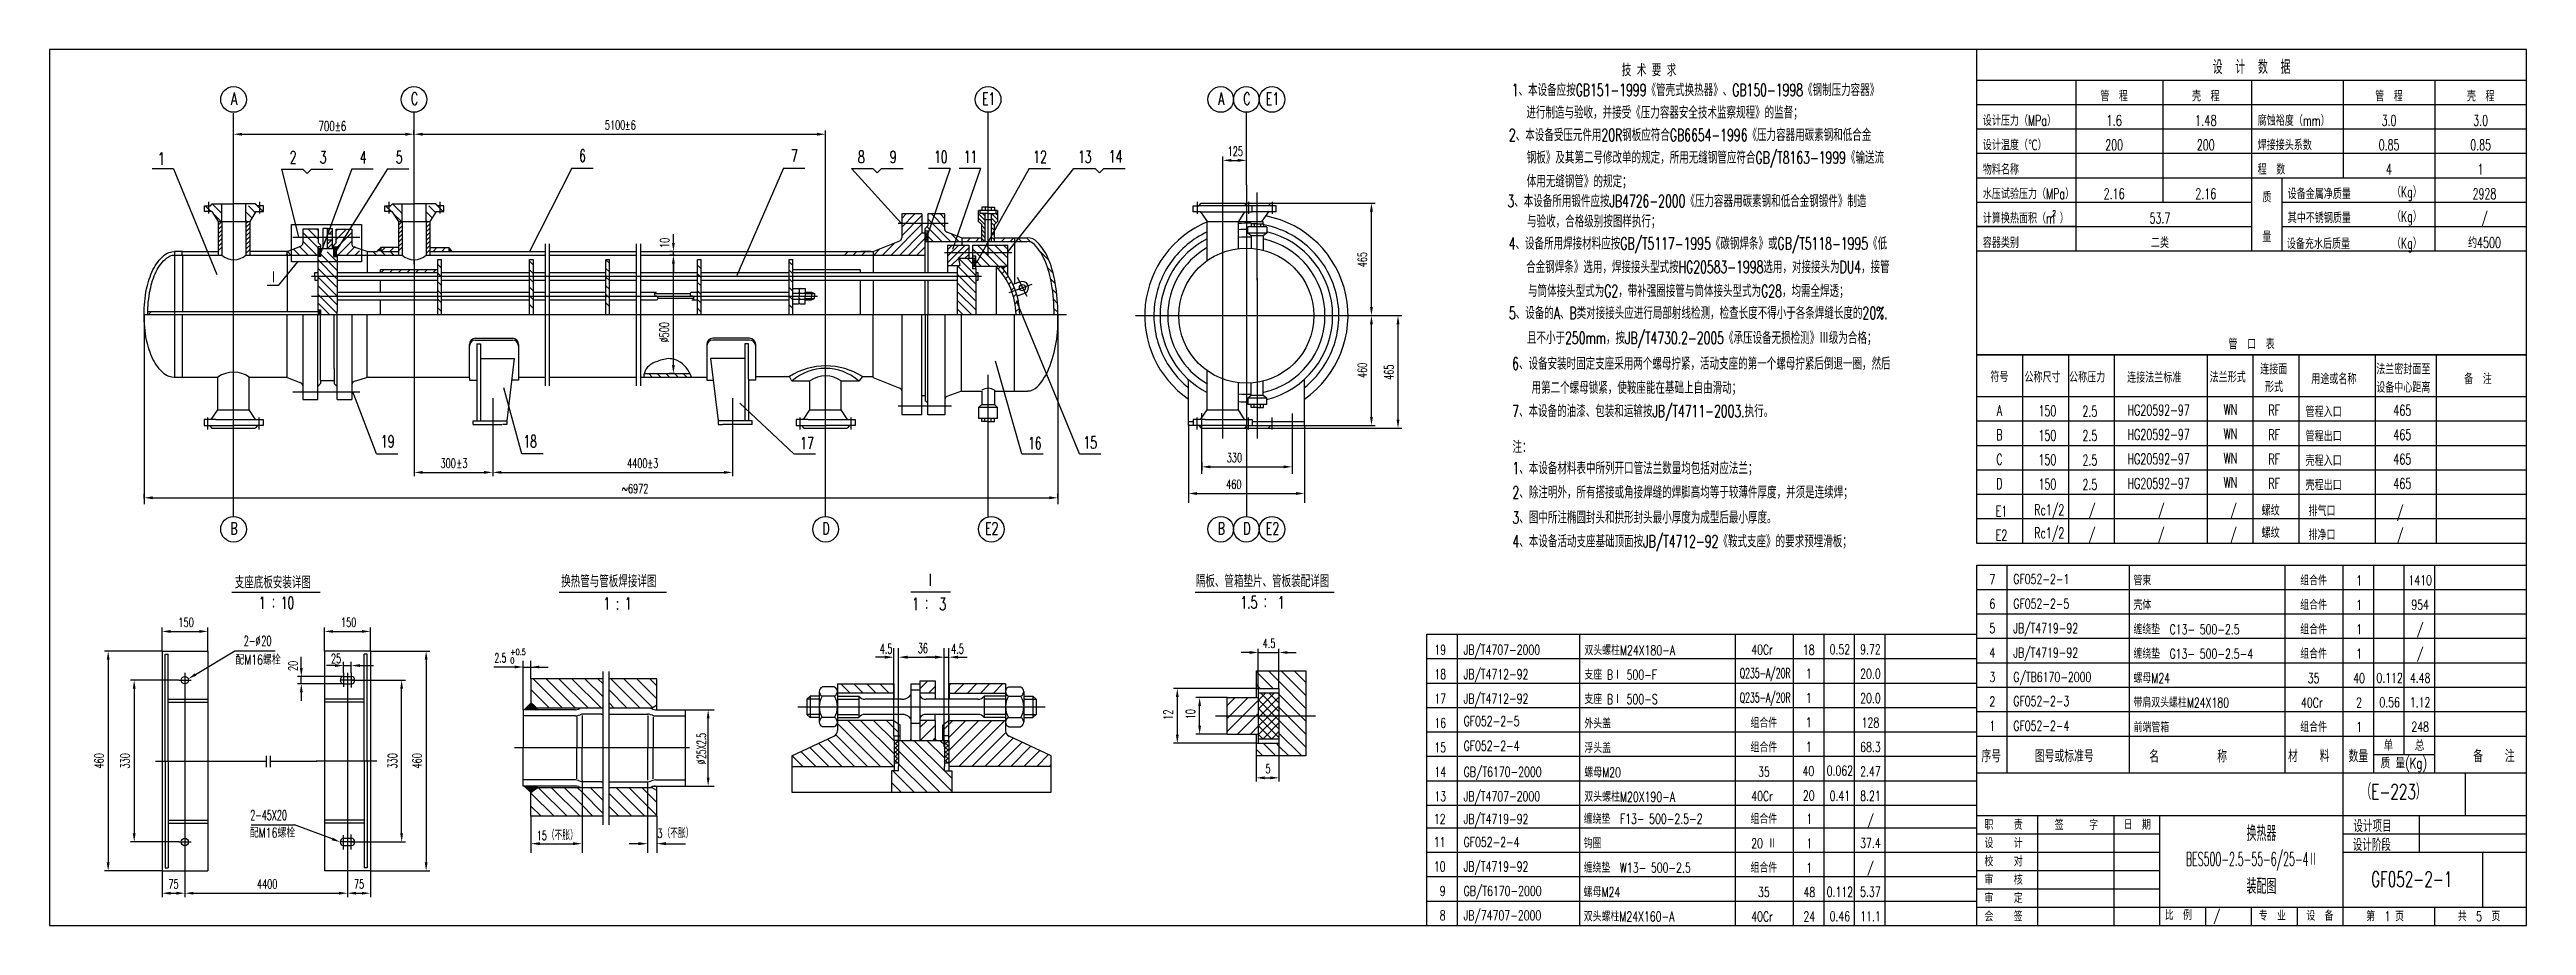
# Model space of a CAD drawing. Extents: x 37 to 848, y 13 to 300.
import ezdxf
from ezdxf.enums import TextEntityAlignment as Align

# ---------------------------------------------------------------- set-up
doc = ezdxf.new("R2010")
doc.units = 0
doc.header["$LTSCALE"] = 10
doc.header["$MEASUREMENT"] = 0
doc.linetypes.add('DASHDOT-M', pattern=[36, 30, -3, 0, -3])
doc.linetypes.add('DIVIDE-M', pattern=[39, 30, -3, 0, -3, 0, -3])
doc.layers.get('0').update_dxf_attribs({"linetype": 'CONTINUOUS'})
for name, color, linetype in [('1', 3, 'CONTINUOUS'), ('CDR_DWG1', 4, 'CONTINUOUS'), ('CDR_DWG2', 2, 'CONTINUOUS'), ('CDR_DWG3', 1, 'DASHDOT-M'), ('CDR_DWG4', 3, 'DIVIDE-M')]:
    doc.layers.add(name, color=color, linetype=linetype)
doc.styles.add('HZ', font='romans', dxfattribs={"width": 0.7, "bigfont": 'hz'})

msp = doc.modelspace()

# ---------------------------------------------------------------- texts
at = {"style": 'HZ'}
for s, height, width, p in [('          技 术 要 求', 4, 0.65, (532.24, 291.47)), ('1、本设备应按GB151-1999《管壳式换热器》、GB150-1998《钢制压力容器》', 4, 0.65, (515.58, 284.98)), ('5100', 3, 0.65, (218.67, 273.99)), ('%%p', 3, 0.65, (225.17, 273.99)), ('6', 3, 0.65, (227.12, 273.99)), ('  进行制造与验收，并接受《压力容器安全技术监察规程》的监督；', 4, 0.65, (516.82, 277.6)), ('设计压力（MPa）', 3.5, 0.65, (669.83, 275.25)), ('腐蚀裕度（mm）', 3.5, 0.65, (759.83, 275.25)), ('125', 3, 0.65, (422.57, 265.43)), ('2、本设备受压元件用20R钢板应符合GB6654-1996《压力容器用碳素钢和低合金', 4, 0.65, (514.66, 270.23)), ('设计温度（℃）', 3.5, 0.65, (669.83, 267.25)), ('焊接接头系数', 3.5, 0.65, (759.83, 267.25)), ('钢板》及其第二号修改单的规定，所用无缝钢管应符合GB/T8163-1999《输送流', 4, 0.65, (520.5, 262.85)), ('物料名称', 3.5, 0.65, (669.83, 259.25)), ('程  数', 3.5, 0.65, (759.83, 259.25)), ('3、本设备所用锻件应按JB4726-2000《压力容器用碳素钢和低合金钢锻件》制造', 4, 0.65, (514.17, 248.59)), ('体用无缝钢管》的规定；', 4, 0.65, (520.5, 255.05)), ('水压试验压力（MPa）', 3.5, 0.65, (669.83, 251.25)), ('设备金属净质量', 3.5, 0.65, (769.64, 251.23)), ('（Kg）', 3.5, 0.65, (803.77, 251.84)), ('与验收，合格级别按图样执行；', 4, 0.65, (520.59, 241.96)), ('计算换热面积（m ）', 3.5, 0.65, (669.83, 243.25)), ('2', 1.75, 0.65, (692.6, 245.79)), ('其中不锈钢质量', 3.5, 0.65, (769.64, 243.37)), ('（Kg）', 3.5, 0.65, (803.77, 243.84)), ('4、设备所用焊接材料应按GB/T5117-1995《碳钢焊条》或GB/T5118-1995《低', 4, 0.65, (514.58, 234.7)), ('容器类别', 3.5, 0.65, (669.83, 235.25)), ('设备充水后质量', 3.5, 0.65, (769.37, 234.91)), ('（Kg）', 3.5, 0.65, (803.77, 235.07)), ('合金钢焊条》选用，焊接接头型式按HG20583-1998选用，对接接头为DU4，接管', 4, 0.65, (520.31, 227.01)), ('与筒体接头型式为G2，带补强圈接管与筒体接头型式为G28，均需全焊透；', 4, 0.65, (520.92, 219.15)), ('5、设备的A、B类对接接头应进行局部射线检测，检查长度不得小于各条焊缝长度的20%.', 4, 0.65, (514.66, 211.92)), ('且不小于250mm，按JB/T4730.2-2005《承压设备无损检测》Ⅲ级为合格；', 4, 0.65, (520.57, 203.77)), ('6、设备安装时固定支座采用两个螺母拧紧，活动支座的第一个螺母拧紧后倒退一圈，然后', 4, 0.65, (515.72, 195.34)), ('符号', 3.5, 0.65, (672.31, 191.28)), ('公称尺寸', 3.5, 0.65, (683.46, 191.18)), ('公称压力', 3.5, 0.65, (698.07, 191.18)), ('连接法兰标准', 3.5, 0.65, (717.08, 191.08)), ('法兰形式', 3.5, 0.65, (744.08, 191.18)), ('连接面', 3.5, 0.65, (760.65, 193.81)), ('法兰密封面至', 3.5, 0.65, (798.63, 193.81)), ('  用第二个螺母锁紧，使鞍座能在基础上自由滑动；', 4, 0.65, (518.51, 187.43)), (' 形式', 3.5, 0.65, (760.65, 187.99)), ('用途或名称', 3.5, 0.65, (777.36, 190.6)), ('设备中心距离', 3.5, 0.65, (798.63, 187.82)), ('备  注', 3.5, 0.65, (827.45, 190.6)), ('7、本设备的油漆、包装和运输按JB/T4711-2003.执行。', 4, 0.65, (515.74, 179.78)), ('WN', 3.5, 0.65, (748.68, 180.59)), ('RF', 3.5, 0.65, (763.35, 180.29)), ('管程入口', 3.5, 0.65, (775.5, 179.83)), ('465', 3.5, 0.65, (804.24, 180.29)), ('注：', 4, 0.65, (515.83, 168.02)), ('WN', 3.5, 0.65, (748.68, 172.59)), ('RF', 3.5, 0.65, (763.35, 172.29)), ('管程出口', 3.5, 0.65, (775.5, 171.83)), ('465', 3.5, 0.65, (804.24, 172.29)), ('300', 3, 0.65, (164.85, 163.2)), ('%%p', 3, 0.65, (170.05, 163.2)), ('3', 3, 0.65, (172, 163.2)), ('4400%%p3', 3, 0.65, (225.93, 163.2)), ('330', 3, 0.65, (422.28, 165.02)), ('1、本设备材料表中所列开口管法兰数量均包括对应法兰；', 4, 0.65, (515.82, 161.07)), ('WN', 3.5, 0.65, (748.68, 164.59)), ('RF', 3.5, 0.65, (763.35, 164.29)), ('壳程入口', 3.5, 0.65, (775.5, 163.83)), ('465', 3.5, 0.65, (804.24, 164.29)), ('~6972', 3, 0.65, (224.2, 154.88)), ('460', 3, 0.65, (422.08, 156.29)), ('2、除注明外，所有搭接或角接焊缝的焊脚高均等于较薄件厚度，并须是连续焊；', 4, 0.65, (515.82, 153.15)), ('WN', 3.5, 0.65, (748.68, 156.59)), ('RF', 3.5, 0.65, (763.35, 156.29)), ('壳程出口', 3.5, 0.65, (775.5, 155.83)), ('465', 3.5, 0.65, (804.24, 156.29)), ('3、图中所注椭圆封头和拱形封头最小厚度为成型后最小厚度。', 4, 0.65, (515.82, 144.92)), ('E1', 3.5, 0.65, (674.05, 147.22)), ('Rc1/2', 3.5, 0.65, (686.66, 147.69)), ('/', 3.5, 0.65, (704.5, 147.55)), ('/', 3.5, 0.65, (727.13, 147.55)), ('/', 3.5, 0.65, (750.88, 147.55)), ('螺纹', 3.5, 0.65, (761.13, 147.53)), ('排气口', 3.5, 0.65, (776.45, 147.35)), ('/', 3.5, 0.65, (805.36, 147.04)), ('4、本设备活动支座基础顶面按JB/T4712-92《鞍式支座》的要求预埋滑板；', 4, 0.65, (515.83, 137.11)), ('E2', 3.5, 0.65, (674.05, 139.37)), ('Rc1/2', 3.5, 0.65, (686.66, 140.1)), ('/', 3.5, 0.65, (704.5, 139.7)), ('/', 3.5, 0.65, (727.13, 139.7)), ('/', 3.5, 0.65, (750.88, 139.7)), ('螺纹', 3.5, 0.65, (761.13, 140.23)), ('排净口', 3.5, 0.65, (776.45, 139.5)), ('/', 3.5, 0.65, (805.36, 139.49)), ('GF052-2-1', 3.2, 0.7, (679.82, 125.15)), ('管束', 3.2, 0.7, (719.16, 124.68)), ('150', 3, 0.65, (79.04, 111.1)), ('150', 3, 0.65, (132.27, 111.1)), ('GF052-2-5', 3.2, 0.7, (679.82, 117.06)), ('壳体', 3.2, 0.7, (719.16, 116.68)), ('2-', 3.2, 0.6, (100.43, 104.93)), ('%%c', 3.2, 0.6, (104.27, 104.93)), ('20', 3.2, 0.6, (106.19, 104.93)), ('4.5', 3.2, 0.6, (308.68, 102.3)), ('36', 3.2, 0.6, (321.13, 102.51)), ('4.5', 3.2, 0.6, (332.06, 102.3)), ('4.5', 3, 0.65, (434.03, 104.19)), ('JB/T4707-2000', 3.2, 0.7, (499.83, 101.99)), ('JB/T4719-92', 3.2, 0.7, (679.82, 109.06)), ('缠绕垫  C13- 500-2.5', 3.2, 0.7, (719.16, 108.68)), ('配M16螺栓', 3.2, 0.7, (97.66, 98.73)), ('25', 3, 0.65, (128.96, 99.22)), ('2.5', 3, 0.6, (182.52, 99.44)), ('0', 2, 0.7, (187.69, 99.09)), ('+0.5', 2, 0.7, (187.69, 101.88)), ('JB/T4712-92', 3.2, 0.7, (499.83, 93.99)), ('双头螺柱M24X180-A', 3.2, 0.7, (539.37, 101.82)), ('支座 BⅠ 500-F', 3.2, 0.7, (539.37, 93.82)), ('JB/T4719-92', 3.2, 0.7, (679.82, 101.06)), ('缠绕垫  G13- 500-2.5-4', 3.2, 0.7, (719.16, 100.68)), ('JB/T4712-92', 3.2, 0.7, (499.83, 85.99)), ('支座 BⅠ 500-S', 3.2, 0.7, (539.37, 85.82)), ('G/TB6170-2000', 3.2, 0.7, (679.82, 93.06)), ('螺母M24', 3.2, 0.7, (719.16, 92.68)), ('GF052-2-5', 3.2, 0.7, (499.83, 78.6)), ('外头盖', 3.2, 0.7, (539.37, 77.82)), ('GF052-2-3', 3.2, 0.7, (679.82, 85.15)), ('带肩双头螺柱M24X180', 3.2, 0.7, (719.16, 84.68)), ('GF052-2-4', 3.2, 0.7, (499.83, 70.51)), ('浮头盖', 3.2, 0.7, (539.37, 69.82)), ('GF052-2-4', 3.2, 0.7, (679.82, 77.06)), ('前端管箱', 3.2, 0.7, (719.21, 76.59)), ('单', 3.5, 0.7, (801, 70.5)), ('总', 3.5, 0.7, (811.27, 70.45)), ('5', 3, 0.65, (434.95, 63.13)), ('GB/T6170-2000', 3.2, 0.7, (499.83, 61.99)), ('螺母M20', 3.2, 0.7, (539.37, 61.82)), ('序号', 4, 0.8, (669.38, 66.73)), ('图号或标准号', 4, 0.7, (686.84, 66.75)), ('名        称', 4, 0.8, (724.31, 66.63)), ('材   料', 4, 0.8, (769.79, 66.8)), ('数量', 4, 0.8, (789.58, 66.75)), ('质 量(Kg)', 3.5, 0.7, (800.06, 64.73)), ('备   注', 4, 0.8, (830.39, 66.75)), ('JB/T4707-2000', 3.2, 0.7, (499.83, 53.99)), ('双头螺柱M20X190-A', 3.2, 0.7, (539.37, 53.82)), ('（E-223）', 5, 0.65, (793.75, 54.59)), ('2-45X20', 3.2, 0.6, (102.55, 47.79)), ('JB/T4719-92', 3.2, 0.7, (499.83, 46.54)), ('缠绕垫  F13- 500-2.5-2', 3.2, 0.7, (539.17, 46.59)), ('配M16螺栓', 3.2, 0.7, (102.4, 42.05)), ('15（不胀）', 3, 0.65, (196.32, 41.25)), ('3（不胀）', 3, 0.65, (235.85, 41.93)), ('GF052-2-4', 3.2, 0.7, (499.82, 38.97)), ('钩圈', 3.2, 0.7, (539.16, 38.59)), ('职    责', 3.2, 0.7, (670.38, 44.63)), ('设    计', 3.2, 0.7, (670.38, 38.63)), ('签     字', 3.2, 0.7, (693.39, 44.58)), ('日  期', 3.2, 0.7, (715.94, 44.68)), ('设计阶段', 4, 0.65, (790.96, 37.69)), ('设计项目', 4, 0.65, (791.17, 43.84)), ('JB/T4719-92', 3.2, 0.7, (499.82, 30.97)), ('缠绕垫  W13- 500-2.5', 3.2, 0.7, (539.16, 30.59)), ('校    对', 3.2, 0.7, (670.38, 32.63)), ('75', 3, 0.65, (75.77, 25.33)), ('4400', 3, 0.65, (104.75, 25.33)), ('75', 3, 0.65, (136.51, 25.33)), ('GB/T6170-2000', 3.2, 0.7, (499.82, 22.97)), ('螺母M24', 3.2, 0.7, (539.16, 22.59)), ('审    核', 3.2, 0.7, (670.38, 26.63)), ('GF052-2-1', 5, 0.65, (796.98, 25.93)), ('JB/74707-2000', 3.2, 0.7, (499.82, 14.97)), ('双头螺柱M24X160-A', 3.2, 0.7, (539.16, 14.59)), ('会    签', 3.2, 0.7, (670.38, 14.63)), ('审    定', 3.2, 0.7, (670.38, 20.63)), ('比  例', 3.2, 0.7, (729.41, 15.06)), ('/', 3.2, 0.7, (745.37, 14.88)), ('专  业', 3.2, 0.7, (760.19, 14.85)), ('设  备', 3.2, 0.7, (775.76, 14.84)), ('第  1 页', 3.2, 0.7, (795.36, 14.65)), ('共  5  页', 3.2, 0.7, (825.36, 14.65))]:
    msp.add_text(s, height=height, dxfattribs=dict(at, width=width)).set_placement(p)
for s, height, width, p in [('设  计  数  据', 4.5, 0.68, (757.83, 292.25)), ('管  程', 3.5, 0.65, (712.83, 283.25)), ('壳  程', 3.5, 0.65, (742.83, 283.25)), ('管  程', 3.5, 0.65, (802.83, 283.25)), ('壳  程', 3.5, 0.65, (832.83, 283.25)), ('700%%P6 ', 3.2, 0.65, (130.13, 273.56)), ('1.6', 3.5, 0.68, (712.83, 275.25)), ('1.48', 3.5, 0.68, (742.83, 275.25)), ('3.0', 3.5, 0.65, (802.83, 275.25)), ('3.0', 3.5, 0.65, (832.83, 275.25)), ('200', 3.5, 0.65, (712.83, 267.25)), ('200', 3.5, 0.65, (742.83, 267.25)), ('0.85', 3.5, 0.65, (802.83, 267.25)), ('0.85', 3.5, 0.65, (832.83, 267.25)), ('4', 3.5, 0.65, (802.83, 259.25)), ('1', 3.5, 0.65, (832.83, 259.25)), ('2.16', 3.5, 0.65, (712.83, 251.25)), ('2.16', 3.5, 0.65, (742.83, 251.25)), ('2928', 3.5, 0.65, (834.08, 251.25)), ('53.7', 3.5, 0.65, (727.83, 243.25)), ('/', 3.5, 0.65, (834.08, 243.25)), ('二类', 3.5, 0.65, (727.83, 235.25)), ('约4500', 3.5, 0.65, (834.08, 235.25)), ('管  口  表', 3.5, 0.65, (757.83, 202.02)), ('A', 3.5, 0.65, (675.25, 180.23)), ('150', 3.5, 0.65, (690.99, 180.09)), ('2.5', 3.5, 0.65, (704.9, 180)), ('HG20592-97', 3.5, 0.65, (727.4, 180.36)), ('B', 3.5, 0.65, (675.25, 172.23)), ('150', 3.5, 0.65, (690.99, 172.09)), ('2.5', 3.5, 0.65, (704.9, 172)), ('HG20592-97', 3.5, 0.65, (727.4, 172.36)), ('C', 3.5, 0.65, (675.25, 164.23)), ('150', 3.5, 0.65, (690.99, 164.09)), ('2.5', 3.5, 0.65, (704.9, 164)), ('HG20592-97', 3.5, 0.65, (727.4, 164.36)), ('D', 3.5, 0.65, (675.25, 156.23)), ('150', 3.5, 0.65, (690.99, 156.09)), ('2.5', 3.5, 0.65, (704.9, 156)), ('HG20592-97', 3.5, 0.65, (727.4, 156.36)), ('组合件', 3.2, 0.7, (778.14, 124.68)), ('1', 3.2, 0.7, (793.02, 124.68)), ('1410', 3.2, 0.7, (813.02, 124.77)), ('组合件', 3.2, 0.7, (778.14, 116.68)), ('1', 3.2, 0.7, (793.02, 116.68)), ('954', 3.2, 0.7, (813.02, 116.77)), ('组合件', 3.2, 0.7, (778.14, 108.68)), ('1', 3.2, 0.7, (793.02, 108.68)), ('/', 3.2, 0.7, (813.02, 108.77)), ('Q235-A/20R', 3.2, 0.58, (598.56, 94.33)), ('40Cr ', 3.2, 0.7, (598.33, 102.04)), ('18', 3.2, 0.7, (612.83, 101.98)), ('1', 3.2, 0.7, (612.83, 94.19)), ('0.52', 3.2, 0.7, (623.03, 102.13)), ('9.72', 3.2, 0.7, (633.03, 102.13)), ('20.0', 3.2, 0.7, (633.03, 94.13)), ('组合件', 3.2, 0.7, (778.14, 100.68)), ('1', 3.2, 0.7, (793.02, 100.68)), ('/', 3.2, 0.7, (813.02, 100.77)), ('Q235-A/20R', 3.2, 0.58, (598.56, 86.33)), ('1', 3.2, 0.7, (612.83, 86.19)), ('20.0', 3.2, 0.7, (633.03, 86.13)), ('35', 3.2, 0.7, (778.14, 92.68)), ('40', 3.2, 0.7, (793.02, 92.68)), ('0.112', 3.2, 0.7, (803.02, 92.77)), ('4.48', 3.2, 0.7, (813.02, 92.77)), ('组合件', 3.2, 0.7, (598.14, 78.04)), ('1', 3.2, 0.7, (612.83, 78.19)), ('128', 3.2, 0.7, (633.03, 78.13)), ('40Cr ', 3.2, 0.7, (778.32, 84.68)), ('2', 3.2, 0.7, (793.02, 84.68)), ('0.56', 3.2, 0.7, (803.02, 84.77)), ('1.12', 3.2, 0.7, (813.02, 84.77)), ('组合件', 3.2, 0.7, (598.14, 70.04)), ('1', 3.2, 0.7, (612.83, 70.19)), ('68.3', 3.2, 0.7, (633.03, 70.13)), ('组合件', 3.2, 0.7, (778.14, 76.68)), ('1', 3.2, 0.7, (793.02, 76.68)), ('248', 3.2, 0.7, (813.02, 76.77)), ('35', 3.2, 0.7, (598.14, 62.04)), ('40', 3.2, 0.7, (612.71, 62.25)), ('0.062', 3.2, 0.7, (623.02, 62.4)), ('2.47', 3.2, 0.7, (633.03, 62.13)), ('40Cr ', 3.2, 0.7, (598.33, 54.04)), ('20', 3.2, 0.7, (612.83, 54.25)), ('0.41', 3.2, 0.7, (623.03, 54.13)), ('8.21', 3.2, 0.7, (633.03, 54.13)), ('组合件', 3.2, 0.7, (598.14, 46.59)), ('1', 3.2, 0.7, (613.03, 46.59)), ('/', 3.2, 0.7, (633.03, 46.13)), ('20 Ⅱ', 3.2, 0.7, (598.14, 38.59)), ('1', 3.2, 0.7, (613.02, 38.59)), ('37.4', 3.2, 0.7, (633.02, 38.68)), ('组合件', 3.2, 0.7, (598.14, 30.59)), ('1', 3.2, 0.7, (613.02, 30.59)), ('/', 3.2, 0.7, (633.02, 30.68)), ('35', 3.2, 0.7, (598.14, 22.59)), ('48', 3.2, 0.7, (613.02, 22.59)), ('0.112', 3.2, 0.7, (623.02, 22.68)), ('5.37', 3.2, 0.7, (633.02, 22.68)), ('40Cr ', 3.2, 0.7, (598.32, 14.59)), ('24', 3.2, 0.7, (613.02, 14.59)), ('0.46', 3.2, 0.7, (623.02, 14.68)), ('11.1', 3.2, 0.7, (633.02, 14.68))]:
    msp.add_text(s, height=height, dxfattribs=dict(at, width=width)).set_placement(p, align=Align.CENTER)
for s, height, width, p in [('质', 3.5, 0.65, (762.83, 252.05)), ('量', 3.5, 0.65, (762.83, 239.05)), ('换热器', 5, 0.65, (761.06, 43.68)), ('BES500-2.5-55-6/25-4Ⅱ', 4.5, 0.5, (757.86, 34.69)), ('装配图', 5, 0.65, (761.06, 26.35))]:
    msp.add_text(s, height=height, dxfattribs=dict(at, width=width)).set_placement(p, align=Align.MIDDLE)
for s, width, p in [('10', 0.65, (239.71, 235.23)), ('465', 0.65, (468.15, 228.9)), ('%%c500', 0.65, (239.59, 204.25)), ('460', 0.65, (468.15, 192.63)), ('465', 0.65, (476.85, 192.01)), ('20', 0.65, (118.06, 96.62)), ('12', 0.65, (404.58, 80.64)), ('10', 0.65, (411.9, 80.8)), ('25X2.5', 0.6, (251.73, 67.83)), ('460', 0.65, (54.53, 64.68)), ('330', 0.65, (63.05, 64.68)), ('330', 0.65, (150.62, 64.68)), ('460', 0.65, (158.64, 64.68)), ('%%c', 0.6, (251.73, 66.03))]:
    msp.add_text(s, height=3, rotation=90, dxfattribs=dict(at, width=width)).set_placement(p)
at = {"style": 'HZ', "width": 0.7}
for s, p in [('7', (673.91, 125.06)), ('6', (673.91, 117.06)), ('5', (673.91, 109.06)), ('19', (494.09, 101.99)), ('4', (673.91, 101.06)), ('18', (494.09, 93.99)), ('3', (673.91, 93.06)), ('17', (494.09, 85.99)), ('16', (494.09, 77.99)), ('2', (673.91, 85.06)), ('15', (494.09, 69.99)), ('1', (673.91, 77.06)), ('14', (494.09, 61.99)), ('13', (494.09, 53.99)), ('12', (493.92, 46.54)), ('11', (493.91, 38.97)), ('10', (493.91, 30.97)), ('9', (493.91, 22.97)), ('8', (493.91, 14.97))]:
    msp.add_text(s, height=3.2, dxfattribs=at).set_placement(p, align=Align.RIGHT)
at = {"layer": 'CDR_DWG1', "style": 'HZ', "width": 0.65}
for s, p in [('1', (73.43, 262.47)), ('2', (116.57, 262.95)), ('3', (126.38, 262.95)), ('4', (139.49, 262.95)), ('5', (151.34, 262.95)), ('6', (211.33, 263.45)), ('7', (280.7, 263.45)), ('8', (302.63, 263.07)), ('9', (313.06, 263.07)), ('10', (328.66, 263.07)), ('11', (338.35, 263.07)), ('12', (361.14, 263.07)), ('13', (375.82, 263.07)), ('14', (385.88, 263.23)), ('19', (147.54, 169.86)), ('18', (194.2, 169.86)), ('17', (284.84, 169.27)), ('16', (359.42, 169.27)), ('15', (377.58, 169.5))]:
    msp.add_text(s, height=4, dxfattribs=at).set_placement(p, align=Align.CENTER)
msp.add_text('Ⅰ', height=4, dxfattribs=at).set_placement((108.58, 223.64))
at = {"layer": 'CDR_DWG2', "style": 'HZ', "width": 0.65}
for s, p in [('A', (97.24, 282.13)), ('C', (156.32, 282.13)), ('E1', (344.31, 282.13)), ('A', (420.47, 282.13)), ('C', (428.86, 282.13)), ('E1', (437.25, 282.13)), ('B', (97.24, 141.33)), ('D', (291.08, 141.33)), ('E2', (345.33, 141.33)), ('B', (420.47, 141.33)), ('D', (428.86, 141.33)), ('E2', (437.25, 141.33))]:
    msp.add_text(s, height=4, dxfattribs=at).set_placement(p, align=Align.CENTER)
for s, p in [('支座底板安装详图', (97.46, 123.66)), ('换热管与管板焊接详图', (204.34, 124.03)), ('I', (324.74, 124.49)), ('1 ：10', (105.37, 116.98)), ('1 : 1', (218.22, 116.74)), ('1 ： 3', (319.24, 116.59))]:
    msp.add_text(s, height=4, dxfattribs=at).set_placement(p)
for s, p in [('隔板、管箱垫片、管板装配详图', (433.99, 126.29)), ('1.5 ： 1', (433.99, 119.12))]:
    msp.add_text(s, height=4, dxfattribs=at).set_placement(p, align=Align.MIDDLE)

# ---------------------------------------------------------------- blocks, each defined once
blk = doc.blocks.new('*X39')
for p, q in [((129.09, 108.5), (115, 122.59)), ((133.33, 108.5), (118.33, 123.5)), ((133.5, 112.57), (122.57, 123.5)), ((133.5, 116.82), (126.82, 123.5)), ((135, 119.56), (131.06, 123.5)), ((112.12, 108.5), (105.9, 114.72)), ((116.36, 108.5), (108.8, 116.06)), ((120.6, 108.5), (111.7, 117.4)), ((124.85, 108.5), (114.48, 118.86)), ((103.63, 108.5), (100.09, 112.04)), ((107.87, 108.5), (102.99, 113.38))]:
    blk.add_line(p, q)
blk = doc.blocks.new('*X47')
at = {"layer": '1', "color": 0, "linetype": 'CONTINUOUS'}
for p, q in [((-21393.27, -19431.03), (-21402.89, -19421.41)), ((-21389.03, -19431.03), (-21398.65, -19421.41)), ((-21384.79, -19431.03), (-21394.41, -19421.41)), ((-21380.54, -19431.03), (-21390.17, -19421.41)), ((-21380.08, -19427.25), (-21385.92, -19421.41)), ((-21380.08, -19423.01), (-21381.68, -19421.41)), ((-21367.82, -19431.03), (-21377.44, -19421.41)), ((-21363.69, -19430.92), (-21373.2, -19421.41)), ((-21362.33, -19428.03), (-21368.95, -19421.41)), ((-21362.33, -19423.78), (-21364.71, -19421.41)), ((-21397.51, -19431.03), (-21403.6, -19424.94)), ((-21402.34, -19430.45), (-21403.6, -19429.19)), ((-21372.06, -19431.03), (-21378.08, -19425.01)), ((-21376.3, -19431.03), (-21378.08, -19429.25)), ((-21396.01, -19466.47), (-21403.6, -19458.89)), ((-21400.25, -19466.47), (-21403.6, -19463.13)), ((-21391.77, -19466.47), (-21401.08, -19457.16)), ((-21387.52, -19466.47), (-21396.84, -19457.16)), ((-21386.87, -19462.88), (-21392.6, -19457.16)), ((-21386.87, -19458.64), (-21388.35, -19457.16)), ((-21380.08, -19465.43), (-21386.87, -19458.64)), ((-21383.28, -19466.47), (-21386.87, -19462.88)), ((-21380.08, -19461.19), (-21384.11, -19457.16)), ((-21370.55, -19466.47), (-21378.08, -19458.95)), ((-21374.8, -19466.47), (-21378.08, -19463.19)), ((-21366.31, -19466.47), (-21375.62, -19457.16)), ((-21365.4, -19463.14), (-21371.38, -19457.16)), ((-21365.4, -19458.9), (-21367.14, -19457.16)), ((-21362.33, -19461.97), (-21365.4, -19458.9)), ((-21362.33, -19466.21), (-21365.4, -19463.14))]:
    blk.add_line(p, q, dxfattribs=at)
blk = doc.blocks.new('*X46')
at = {"layer": '1', "color": 0, "linetype": 'CONTINUOUS'}
for p, q in [((-21405.71, -19456.59), (-21405.75, -19456.64)), ((-21405.28, -19456.59), (-21405.53, -19456.84)), ((-21405.45, -19456.59), (-21403.44, -19458.6)), ((-21404.86, -19456.59), (-21405.32, -19457.05)), ((-21404.44, -19456.59), (-21405.1, -19457.26)), ((-21405.02, -19456.59), (-21403.2, -19458.41)), ((-21404.01, -19456.59), (-21404.88, -19457.47)), ((-21403.59, -19456.59), (-21404.67, -19457.67)), ((-21404.6, -19456.59), (-21402.96, -19458.23)), ((-21403.16, -19456.59), (-21404.45, -19457.88)), ((-21402.74, -19456.59), (-21404.23, -19458.09)), ((-21404.17, -19456.59), (-21402.72, -19458.04)), ((-21402.31, -19456.59), (-21404.01, -19458.29)), ((-21401.89, -19456.59), (-21403.8, -19458.5)), ((-21403.75, -19456.59), (-21402.49, -19457.86)), ((-21401.6, -19456.73), (-21403.57, -19458.7)), ((-21403.32, -19456.59), (-21402.25, -19457.67)), ((-21402.9, -19456.59), (-21402.01, -19457.49)), ((-21402.48, -19456.59), (-21401.77, -19457.3)), ((-21402.05, -19456.59), (-21401.6, -19457.05)), ((-21401.6, -19457.15), (-21401.68, -19457.23)), ((-21401.63, -19456.59), (-21401.6, -19456.62))]:
    blk.add_line(p, q, dxfattribs=at)
blk = doc.blocks.new('*X45')
at = {"layer": '1', "color": 0, "linetype": 'CONTINUOUS'}
for p, q in [((-21405.71, -19431.6), (-21405.75, -19431.55)), ((-21405.28, -19431.6), (-21405.53, -19431.35)), ((-21405.45, -19431.6), (-21403.44, -19429.59)), ((-21404.86, -19431.6), (-21405.32, -19431.14)), ((-21404.44, -19431.6), (-21405.1, -19430.93)), ((-21405.02, -19431.6), (-21403.2, -19429.78)), ((-21404.01, -19431.6), (-21404.88, -19430.72)), ((-21403.59, -19431.6), (-21404.67, -19430.52)), ((-21404.6, -19431.6), (-21402.96, -19429.96)), ((-21403.16, -19431.6), (-21404.45, -19430.31)), ((-21402.74, -19431.6), (-21404.23, -19430.1)), ((-21404.17, -19431.6), (-21402.73, -19430.15)), ((-21402.31, -19431.6), (-21404.02, -19429.9)), ((-21401.89, -19431.6), (-21403.8, -19429.69)), ((-21403.75, -19431.6), (-21402.49, -19430.33)), ((-21401.6, -19431.46), (-21403.57, -19429.49)), ((-21403.33, -19431.6), (-21402.25, -19430.52)), ((-21402.9, -19431.6), (-21402.01, -19430.7)), ((-21402.48, -19431.6), (-21401.77, -19430.89)), ((-21402.05, -19431.6), (-21401.6, -19431.14)), ((-21401.6, -19431.04), (-21401.68, -19430.96)), ((-21401.63, -19431.6), (-21401.6, -19431.57))]:
    blk.add_line(p, q, dxfattribs=at)
blk = doc.blocks.new('*X36')
for p, q in [((154.86, 207.18), (153.66, 208.38)), ((154.86, 204.35), (153.66, 205.55)), ((154.86, 201.52), (153.66, 202.72)), ((154.86, 198.7), (153.66, 199.9)), ((154.86, 195.87), (153.66, 197.07)), ((154.83, 193.07), (153.66, 194.24))]:
    blk.add_line(p, q)
blk = doc.blocks.new('*X10')
for p, q in [((90.66, 101.68), (84.29, 108.04)), ((90.66, 104.5), (85.24, 109.92)), ((90.66, 107.33), (87.36, 110.63)), ((90.66, 98.85), (84.29, 105.21)), ((90.66, 96.02), (84.29, 102.38)), ((90.66, 93.19), (84.29, 99.56)), ((90.66, 90.36), (84.29, 96.73)), ((88.12, 90.08), (84.29, 93.9))]:
    blk.add_line(p, q)
blk = doc.blocks.new('*X38')
at = {"color": 0}
for p, q in [((113.06, 199.34), (113.36, 199.65)), ((113.75, 198.94), (113.06, 199.64)), ((113.06, 198.92), (113.75, 199.61)), ((113.75, 198.52), (113.06, 199.21)), ((113.06, 198.5), (113.75, 199.19)), ((113.75, 198.1), (113.06, 198.79)), ((113.33, 198.1), (113.06, 198.36)), ((113.08, 198.1), (113.75, 198.76)), ((113.75, 199.37), (113.47, 199.65)), ((113.51, 198.1), (113.75, 198.34))]:
    blk.add_line(p, q, dxfattribs=at)
blk = doc.blocks.new('*X17')
for p, q in [((140.74, 221.35), (141.9, 222.51)), ((140.74, 219.93), (141.94, 221.13)), ((140.74, 218.52), (141.94, 219.72)), ((140.74, 217.11), (141.94, 218.31)), ((140.74, 215.69), (141.94, 216.89)), ((140.74, 214.28), (141.94, 215.48)), ((140.74, 212.86), (141.94, 214.06))]:
    blk.add_line(p, q)
blk = doc.blocks.new('*X18')
for p, q in [((149.84, 221.96), (150.39, 222.51)), ((149.84, 220.55), (151.04, 221.75)), ((149.84, 219.13), (151.04, 220.34)), ((149.84, 217.72), (151.04, 218.93)), ((149.84, 216.3), (151.04, 217.51)), ((149.84, 214.89), (151.04, 216.1)), ((149.84, 213.48), (151.04, 214.68)), ((149.84, 212.06), (151.04, 213.27))]:
    blk.add_line(p, q)
blk = doc.blocks.new('*X15')
for p, q in [((85.38, 225.75), (83.45, 227.68)), ((88.87, 225.09), (85.69, 228.27)), ((99.8, 225.47), (97.59, 227.68)), ((102.35, 225.75), (99.78, 228.32)), ((88.61, 222.51), (85.86, 225.27)), ((98.72, 223.72), (96.77, 225.67)), ((97.1, 222.51), (96.77, 222.85))]:
    blk.add_line(p, q)
blk = doc.blocks.new('*X37')
for p, q in [((135.11, 205.82), (136.07, 206.79)), ((137.94, 205.82), (138.9, 206.79)), ((140.76, 205.82), (141.73, 206.79)), ((143.59, 205.82), (144.56, 206.79)), ((146.42, 205.82), (147.39, 206.79)), ((149.25, 205.82), (150.22, 206.79)), ((152.08, 205.82), (153.05, 206.79))]:
    blk.add_line(p, q)
blk = doc.blocks.new('*X11')
for p, q in [((114.44, 233.24), (115.33, 234.12)), ((114.44, 233.94), (114.62, 234.12)), ((114.44, 232.53), (115.36, 233.45)), ((115.36, 232.54), (114.44, 233.45)), ((115.17, 232.02), (114.44, 232.75)), ((114.46, 232.02), (114.44, 232.04)), ((115.36, 233.24), (114.48, 234.12)), ((114.64, 232.02), (115.36, 232.74)), ((115.36, 233.95), (115.19, 234.12))]:
    blk.add_line(p, q)
blk = doc.blocks.new('*X9')
for p, q in [((41.06, 114.6), (44.43, 117.97)), ((41.06, 117.43), (41.6, 117.97)), ((41.06, 111.77), (46.21, 116.92)), ((41.64, 109.52), (46.21, 114.09)), ((44.47, 109.52), (47.32, 112.37)), ((47.29, 109.52), (48.73, 110.96))]:
    blk.add_line(p, q)
blk = doc.blocks.new('*X12')
for p, q in [((142.09, 238.25), (143.33, 239.49)), ((144.92, 238.25), (146.15, 239.49)), ((147.75, 238.25), (147.88, 238.39))]:
    blk.add_line(p, q)
blk = doc.blocks.new('*X16')
for p, q in [((133.56, 211.51), (132.36, 212.71)), ((136.38, 211.51), (135.18, 212.71)), ((139.21, 211.51), (138.01, 212.71))]:
    blk.add_line(p, q)
blk = doc.blocks.new('*X13')
for p, q in [((159.06, 238.25), (160.3, 239.5)), ((161.89, 238.25), (163.13, 239.5))]:
    blk.add_line(p, q)
blk = doc.blocks.new('*X30')
for p, q in [((117.47, 219.29), (118.39, 220.21)), ((118.04, 218.45), (119.01, 219.42))]:
    blk.add_line(p, q)
blk = doc.blocks.new('*X31')
for p, q in [((117.47, 215.05), (118.81, 216.39)), ((117.52, 213.69), (119.01, 215.18)), ((118.94, 213.69), (119.01, 213.76))]:
    blk.add_line(p, q)
blk = doc.blocks.new('*X33')
for p, q in [((239.86, 207.03), (238.66, 208.23)), ((239.86, 204.21), (238.66, 205.41)), ((239.86, 209.86), (239.65, 210.07)), ((239.86, 201.38), (238.66, 202.58)), ((239.86, 198.55), (238.66, 199.75)), ((239.86, 195.72), (238.66, 196.92)), ((239.68, 193.07), (238.66, 194.09))]:
    blk.add_line(p, q)
blk = doc.blocks.new('*X35')
for p, q in [((184.86, 208.29), (183.66, 209.49)), ((184.86, 205.47), (183.66, 206.67)), ((184.86, 202.64), (183.66, 203.84)), ((184.86, 199.81), (183.66, 201.01)), ((184.86, 196.98), (183.66, 198.18)), ((184.86, 194.15), (183.66, 195.35))]:
    blk.add_line(p, q)
blk = doc.blocks.new('*X34')
for p, q in [((209.78, 208.83), (208.66, 209.95)), ((209.78, 206), (208.66, 207.12)), ((209.78, 203.17), (208.66, 204.29)), ((209.78, 200.34), (208.66, 201.46)), ((209.78, 197.51), (208.66, 198.64)), ((209.78, 194.69), (208.66, 195.81))]:
    blk.add_line(p, q)
blk = doc.blocks.new('*X32')
for p, q in [((269.86, 208.15), (268.66, 209.35)), ((269.86, 205.32), (268.66, 206.52)), ((269.86, 202.49), (268.66, 203.69)), ((269.86, 199.66), (268.66, 200.86)), ((269.86, 196.83), (268.66, 198.03)), ((269.86, 194.01), (268.66, 195.21))]:
    blk.add_line(p, q)
blk = doc.blocks.new('*X14')
for p, q in [((218.61, 171.71), (217.45, 172.87)), ((221.44, 171.71), (220.24, 172.91)), ((224.27, 171.71), (223.07, 172.91)), ((227.1, 171.71), (225.9, 172.91)), ((229.92, 171.71), (228.72, 172.91))]:
    blk.add_line(p, q)
blk = doc.blocks.new('*X43')
at = {"color": 0}
for p, q in [((115.22, 62.77), (117.8, 65.36)), ((118.05, 61.36), (120.22, 63.53)), ((124.74, 63.81), (125.29, 64.36)), ((126.53, 61.36), (129.53, 64.36)), ((130.77, 61.36), (133.77, 64.36)), ((135.02, 61.36), (138.02, 64.36)), ((139.26, 61.36), (142.26, 64.36)), ((115.22, 50.04), (117.53, 52.36)), ((115.27, 45.86), (120.22, 50.8)), ((119.52, 45.86), (120.22, 46.56))]:
    blk.add_line(p, q, dxfattribs=at)
blk = doc.blocks.new('*X44')
at = {"color": 0}
for p, q in [((122.74, 49.08), (126.02, 52.36)), ((124.72, 38.33), (138.75, 52.36)), ((124.72, 42.57), (134.5, 52.36)), ((124.72, 46.82), (130.26, 52.36)), ((127.99, 37.36), (142.99, 52.36)), ((132.23, 37.36), (143.32, 48.44)), ((136.47, 37.36), (145.74, 46.62)), ((140.72, 37.36), (148.64, 45.28)), ((144.96, 37.36), (151.54, 43.94)), ((149.2, 37.36), (154.44, 42.6)), ((153.44, 37.36), (157.35, 41.26)), ((157.69, 37.36), (158.22, 37.89))]:
    blk.add_line(p, q, dxfattribs=at)
blk = doc.blocks.new('*X40')
for p, q in [((106.73, 44.39), (108.21, 45.86)), ((106.73, 45.8), (106.79, 45.86)), ((108.22, 43.82), (106.73, 45.31)), ((106.73, 42.97), (108.22, 44.46)), ((108.22, 42.4), (106.73, 43.89)), ((106.73, 41.56), (108.22, 43.04)), ((108.22, 40.99), (106.73, 42.48)), ((106.73, 40.14), (108.22, 41.63)), ((108.22, 39.58), (106.73, 41.06)), ((108.22, 45.23), (107.59, 45.86)), ((106.73, 38.73), (108.22, 40.22)), ((107.78, 38.6), (106.73, 39.65)), ((108.02, 38.6), (108.22, 38.8))]:
    blk.add_line(p, q)
blk = doc.blocks.new('*X42')
at = {"color": 0}
for p, q in [((121.77, 28.86), (108.22, 42.4)), ((125.62, 29.25), (109.01, 45.86)), ((123.22, 35.89), (113.25, 45.86)), ((123.22, 40.13), (117.5, 45.86)), ((123.22, 44.37), (121.74, 45.86)), ((113.28, 28.86), (106.28, 35.86)), ((117.53, 28.86), (108.22, 38.16)), ((125.62, 33.49), (123.25, 35.86)), ((109.04, 28.86), (105.88, 32.02))]:
    blk.add_line(p, q, dxfattribs=at)
blk = doc.blocks.new('*X41')
at = {"color": 0}
for p, q in [((92.35, 61.36), (89.35, 64.36)), ((96.59, 61.36), (93.59, 64.36)), ((100.84, 61.36), (97.84, 64.36)), ((105.08, 61.36), (102.08, 64.36)), ((106.69, 63.99), (106.32, 64.36))]:
    blk.add_line(p, q, dxfattribs=at)
blk = doc.blocks.new('*X24')
for p, q in [((329.73, 202.02), (323.8, 207.95)), ((329.73, 199.19), (323.8, 205.12)), ((329.73, 204.85), (324.1, 210.47)), ((328.73, 208.68), (326.93, 210.47)), ((329.73, 196.36), (323.8, 202.29)), ((329.73, 193.53), (323.8, 199.46)), ((328.36, 192.07), (323.8, 196.64)), ((325.53, 192.07), (323.8, 193.81))]:
    blk.add_line(p, q)
blk = doc.blocks.new('*X20')
for p, q in [((346.25, 236.4), (345.08, 237.58)), ((349.22, 236.27), (347.91, 237.58)), ((355.19, 230.3), (352.46, 233.02)), ((356.59, 226.07), (354.89, 227.77)), ((357.34, 222.49), (355.91, 223.91)), ((357.78, 219.22), (356.47, 220.53)), ((358.03, 216.14), (356.8, 217.37)), ((358.13, 213.21), (356.96, 214.38))]:
    blk.add_line(p, q)
blk = doc.blocks.new('*X28')
for p, q in [((337.12, 207.01), (337.89, 207.78)), ((338.39, 205.46), (339.25, 206.31)), ((339.54, 203.78), (340.41, 204.65)), ((340.55, 201.96), (341.45, 202.85)), ((341.42, 200), (342.34, 200.92)), ((342.12, 197.87), (343.09, 198.84)), ((342.64, 195.56), (343.67, 196.59)), ((342.92, 193.01), (344.04, 194.13))]:
    blk.add_line(p, q)
blk = doc.blocks.new('*X19')
for p, q in [((326.91, 236.4), (328.08, 237.57)), ((329.74, 236.4), (330.91, 237.57)), ((338.23, 236.4), (339.39, 237.57)), ((341.05, 236.4), (342.22, 237.57))]:
    blk.add_line(p, q)
blk = doc.blocks.new('*X22')
for p, q in [((335.27, 207.78), (329.53, 213.53)), ((338.1, 207.78), (331.1, 214.78)), ((340.93, 207.78), (333.93, 214.78)), ((340.95, 210.6), (336.76, 214.78)), ((340.95, 213.43), (339.59, 214.78)), ((332.45, 207.78), (330.53, 209.7))]:
    blk.add_line(p, q)
blk = doc.blocks.new('*X27')
for p, q in [((337.95, 222.08), (336.28, 223.75)), ((337.35, 221.12), (336.28, 222.19)), ((337.35, 219.57), (336.28, 220.64)), ((337.35, 218.01), (336.28, 219.08)), ((338.39, 223.19), (336.44, 225.14)), ((338.39, 224.75), (337.94, 225.2)), ((337.35, 216.46), (336.28, 217.53)), ((336.28, 215.97), (336.28, 215.97))]:
    blk.add_line(p, q)
blk = doc.blocks.new('*X26')
for p, q in [((334.23, 222.97), (332.2, 225)), ((334.23, 221.55), (332.2, 223.59)), ((332.69, 225.93), (332.45, 226.17)), ((334.23, 220.14), (333.22, 221.15)), ((334.23, 218.73), (333.22, 219.74)), ((334.23, 224.38), (333.48, 225.14)), ((334.23, 217.31), (333.22, 218.32)), ((334.16, 215.97), (333.22, 216.91))]:
    blk.add_line(p, q)
blk = doc.blocks.new('*X23')
for p, q in [((328.73, 209.93), (329.26, 210.47)), ((328.73, 209.22), (329.73, 210.22)), ((329.73, 209.09), (328.73, 210.09)), ((328.73, 208.52), (329.73, 209.52)), ((329.73, 208.38), (328.73, 209.38)), ((328.73, 207.81), (329.73, 208.81)), ((329.62, 207.78), (328.73, 208.68)), ((328.91, 207.78), (328.73, 207.97)), ((329.73, 209.8), (329.05, 210.47)), ((329.41, 207.78), (329.73, 208.1))]:
    blk.add_line(p, q)
blk = doc.blocks.new('*X21')
for p, q in [((313.17, 218.41), (313.47, 218.72)), ((314.01, 217.74), (313.17, 218.58)), ((313.17, 217.71), (314.01, 218.55)), ((314.01, 217.03), (313.17, 217.87)), ((313.17, 217), (314.01, 217.84)), ((314.01, 216.32), (313.17, 217.16)), ((313.17, 216.29), (314.01, 217.13)), ((313.66, 215.97), (313.17, 216.46)), ((313.55, 215.97), (314.01, 216.43)), ((314.01, 218.44), (313.73, 218.72))]:
    blk.add_line(p, q)
blk = doc.blocks.new('*X25')
for p, q in [((318.61, 215.97), (313.74, 220.84)), ((321.43, 215.97), (314.01, 223.39)), ((319.63, 220.6), (315.24, 224.99)), ((319.63, 223.42), (318.07, 224.99)), ((315.78, 215.97), (314.01, 217.74)), ((324.26, 215.97), (321.86, 218.37))]:
    blk.add_line(p, q)
blk = doc.blocks.new('*X29')
for p, q in [((302.02, 211.51), (312.11, 221.6)), ((305.51, 220.65), (309.84, 224.99)), ((305.51, 223.48), (307.01, 224.99)), ((305.51, 217.83), (312.11, 224.43)), ((296.36, 211.51), (298.5, 213.65)), ((299.19, 211.51), (303.21, 215.53)), ((304.85, 211.51), (312.11, 218.77)), ((307.68, 211.51), (313.17, 217)), ((310.51, 211.51), (313.17, 214.17))]:
    blk.add_line(p, q)

# ---------------------------------------------------------------- linework, layer by layer
for p, q in [((97.08, 254.62), (97.08, 279.41)), ((156.16, 279.64), (156.16, 254.62)), ((344.15, 253.66), (344.15, 279.68)), ((428.7, 255.96), (428.7, 279.68)), ((667.83, 282.25), (847.83, 282.25)), ((97.08, 272.31), (97.08, 273.74)), ((99.88, 272.49), (153.36, 272.49)), ((156.16, 272.31), (156.16, 273.74)), ((156.16, 273.03), (156.16, 271.24)), ((158.96, 272.49), (288.12, 272.49)), ((290.92, 198.1), (290.92, 273.74)), ((667.83, 274.25), (847.83, 274.25)), ((77.41, 261.18), (70.41, 261.18)), ((77.41, 261.18), (91.64, 226.57)), ((112.74, 261.01), (118.29, 238.85)), ((112.74, 261.01), (119.74, 261.01)), ((119.74, 261.01), (121.15, 259.59)), ((121.15, 259.59), (122.56, 261.01)), ((122.56, 261.01), (129.56, 261.01)), ((135.78, 261.18), (125.35, 232.89)), ((147.47, 261.18), (130.51, 233.92)), ((135.78, 261.18), (142.78, 261.18)), ((147.47, 261.18), (154.47, 261.18)), ((207.84, 261.37), (193.91, 233.9)), ((207.84, 261.37), (214.84, 261.37)), ((277.13, 261.37), (261.84, 226.19)), ((277.13, 261.37), (284.13, 261.37)), ((299.44, 261.24), (315.71, 243.37)), ((299.44, 261.24), (306.44, 261.24)), ((306.44, 261.24), (307.86, 259.83)), ((307.86, 259.83), (309.27, 261.24)), ((309.27, 261.24), (316.27, 261.24)), ((331.66, 261.29), (324.05, 238.93)), ((331.66, 261.29), (324.66, 261.29)), ((341.65, 261.24), (332.49, 234.77)), ((341.65, 261.24), (334.65, 261.24)), ((357.55, 261.24), (340.18, 230.21)), ((350.68, 234.03), (372.22, 261.24)), ((357.55, 261.24), (364.55, 261.24)), ((372.22, 261.24), (379.22, 261.24)), ((379.22, 261.24), (380.63, 259.83)), ((380.63, 259.83), (382.05, 261.24)), ((382.05, 261.24), (389.05, 261.24)), ((420.98, 251.2), (420.98, 265.18)), ((423.78, 263.93), (425.9, 263.93)), ((428.7, 261.19), (428.7, 265.18)), ((667.83, 266.25), (847.83, 266.25)), ((667.83, 258.25), (847.83, 258.25)), ((435.78, 249.94), (470.9, 249.94)), ((469.65, 215.86), (469.65, 247.14)), ((667.83, 250.25), (757.83, 250.25)), ((767.83, 250.25), (847.83, 250.25)), ((145.25, 235.34), (144.08, 234.26)), ((145.25, 235.34), (145.25, 234.11)), ((241.09, 236.9), (241.09, 239.7)), ((330.87, 230.4), (336.63, 236.17)), ((330.87, 232.52), (334.51, 236.17)), ((330.87, 234.64), (332.39, 236.17)), ((334.44, 231.85), (337.84, 235.25)), ((667.83, 242.25), (757.83, 242.25)), ((700.29, 242.25), (667.83, 242.25)), ((767.83, 242.25), (847.83, 242.25)), ((156.23, 231.39), (156.23, 160.45)), ((241.09, 232.9), (241.09, 234.1)), ((241.09, 232.9), (241.09, 234.1)), ((241.09, 196.91), (241.09, 230.1)), ((241.09, 230.1), (241.09, 227.3)), ((332.03, 229.45), (334.4, 231.81)), ((336.56, 231.85), (337.84, 233.13)), ((667.83, 234.25), (847.83, 234.25)), ((667.83, 234.25), (847.83, 234.25)), ((667.83, 234.25), (847.83, 234.25)), ((667.83, 234.25), (757.83, 234.25)), ((67.77, 213.45), (67.77, 151.24)), ((374.08, 167.82), (353.43, 217.87)), ((366.98, 213.45), (366.98, 151.9)), ((465.05, 213.06), (470.9, 213.06)), ((471.57, 213.06), (479.6, 213.06)), ((469.65, 179.89), (469.65, 210.26)), ((478.35, 178.97), (478.35, 210.26)), ((290.92, 200.33), (290.92, 201.03)), ((355.16, 167.83), (346.61, 198.1)), ((143.87, 167.83), (136.08, 188.1)), ((191.46, 167.83), (185.52, 189.36)), ((181.93, 185.98), (181.93, 162.47)), ((260.43, 185.98), (260.43, 162.47)), ((262.87, 184.42), (280.58, 167.83)), ((414.11, 161.19), (414.11, 181.1)), ((443.7, 180.95), (443.7, 161.23)), ((443.7, 180.95), (443.7, 161.25)), ((847.83, 186.44), (667.83, 186.44)), ((847.83, 178.44), (667.83, 178.44)), ((97.08, 147.28), (97.08, 174.48)), ((290.92, 147.28), (290.92, 170.49)), ((344.14, 147.15), (344.14, 171.42)), ((409.7, 177.55), (409.7, 151.78)), ((409.7, 177.09), (409.7, 153.54)), ((414.11, 161.25), (414.11, 176.17)), ((428.7, 171.49), (428.7, 147.28)), ((435.86, 176.17), (479.6, 176.17)), ((447.7, 177.09), (470.9, 177.09)), ((447.7, 177.09), (447.7, 153.54)), ((447.7, 176.44), (447.7, 151.78)), ((847.83, 170.44), (667.83, 170.44)), ((143.87, 167.83), (150.87, 167.83)), ((181.93, 162.47), (181.93, 160.45)), ((198.46, 167.83), (191.46, 167.83)), ((260.43, 162.47), (260.43, 160.45)), ((280.58, 167.83), (287.58, 167.83)), ((355.16, 167.83), (362.16, 167.83)), ((374.08, 167.82), (381.08, 167.82)), ((414.11, 165.06), (414.11, 162.27)), ((416.91, 163.52), (440.9, 163.52)), ((443.7, 165.06), (443.7, 162.27)), ((847.83, 162.44), (667.83, 162.44)), ((67.77, 153.14), (67.77, 154.63)), ((159.03, 161.7), (179.13, 161.7)), ((184.73, 161.7), (257.63, 161.7)), ((366.98, 153.14), (366.98, 154.63)), ((412.5, 154.79), (444.9, 154.79)), ((847.83, 154.44), (667.83, 154.44)), ((70.57, 153.38), (364.18, 153.38)), ((366.98, 151.84), (366.98, 151.24)), ((847.83, 146.44), (667.83, 146.44)), ((667.82, 131.34), (847.82, 131.34)), ((667.82, 123.34), (847.82, 123.34)), ((667.82, 115.34), (847.82, 115.34)), ((73.65, 103.12), (73.65, 110.85)), ((76.45, 109.6), (85.85, 109.6)), ((88.65, 103.12), (88.65, 110.85)), ((126.88, 103.12), (126.88, 110.85)), ((129.68, 109.6), (139.08, 109.6)), ((141.88, 103.12), (141.88, 110.85)), ((487.83, 108.7), (667.83, 108.7)), ((667.82, 107.34), (847.82, 107.34)), ((73.65, 103.12), (54.78, 103.12)), ((56.03, 100.32), (56.03, 33.92)), ((84.66, 95.5), (97.49, 103.28)), ((97.49, 103.28), (102.11, 103.28)), ((102.11, 103.28), (110.73, 103.28)), ((119.27, 97.62), (119.27, 101.29)), ((130.33, 98.41), (127.53, 98.41)), ((133.13, 96.04), (133.13, 99.66)), ((133.13, 98.41), (135.63, 98.41)), ((135.63, 96.04), (135.63, 99.66)), ((138.43, 98.41), (142.88, 98.41)), ((141.88, 103.12), (161.39, 103.12)), ((160.14, 100.32), (160.14, 33.92)), ((189.14, 97.94), (182.3, 97.94)), ((191.94, 83.93), (191.94, 99.94)), ((191.94, 97.94), (200.04, 97.94)), ((194.44, 94.12), (194.44, 99.94)), ((310.26, 101.16), (307.26, 101.16)), ((313.26, 75.39), (313.26, 104.16)), ((314.81, 73.89), (314.81, 104.16)), ((317.81, 101.16), (326.78, 101.16)), ((326.78, 101.16), (323.78, 101.16)), ((329.78, 71.92), (329.78, 104.16)), ((329.78, 101.16), (331.33, 101.16)), ((331.33, 75.39), (331.33, 104.16)), ((334.33, 101.16), (337.33, 101.16)), ((429.8, 102.69), (427, 102.69)), ((432.6, 90.94), (432.6, 103.94)), ((432.6, 102.69), (439.35, 102.69)), ((439.35, 90.94), (439.35, 103.94)), ((442.15, 102.69), (444.95, 102.69)), ((487.83, 100.7), (667.83, 100.7)), ((667.82, 99.34), (847.82, 99.34)), ((79.11, 93.62), (63.3, 93.62)), ((64.55, 90.82), (64.55, 43.42)), ((133.13, 94.82), (118.02, 94.82)), ((133.13, 92.42), (118.02, 92.42)), ((119.27, 92.42), (119.27, 94.82)), ((119.27, 89.62), (119.27, 86.82)), ((135.63, 93.62), (153.37, 93.62)), ((152.12, 43.42), (152.12, 90.82)), ((194.64, 94.12), (194.44, 93.92)), ((313.29, 92.39), (313.29, 89.39)), ((313.29, 89.39), (313.29, 87.39)), ((331.35, 92.39), (331.35, 89.39)), ((331.35, 89.39), (331.35, 87.39)), ((431.85, 90.94), (404.83, 90.94)), ((432.6, 95.77), (431.85, 96.52)), ((432.6, 91.52), (431.85, 92.27)), ((437.43, 90.94), (432.6, 95.77)), ((433.19, 90.94), (432.6, 91.52)), ((435.05, 89.44), (432.6, 86.99)), ((437.88, 89.44), (432.6, 84.16)), ((439.35, 83.36), (433.27, 89.44)), ((439.35, 93.26), (435.89, 96.73)), ((439.35, 86.19), (436.1, 89.44)), ((439.35, 89.02), (438.93, 89.44)), ((448.22, 84.39), (439.35, 93.26)), ((448.22, 88.63), (440.13, 96.73)), ((448.22, 92.87), (444.37, 96.73)), ((487.83, 92.7), (667.83, 92.7)), ((667.82, 91.34), (847.82, 91.34)), ((192.24, 83.93), (194.46, 86.05)), ((194.46, 86.05), (196.45, 84.5)), ((196.44, 84.5), (196.44, 83.93)), ((217.58, 82.5), (217.96, 82.5)), ((244.91, 83.93), (254.47, 83.93)), ((252.47, 61.73), (252.47, 81.13)), ((313.29, 80.39), (313.29, 82.39)), ((331.35, 80.39), (331.35, 82.39)), ((406.08, 88.14), (406.08, 75.74)), ((422.42, 87.94), (412.15, 87.94)), ((413.4, 78.74), (413.4, 85.14)), ((422.42, 85.3), (425.07, 87.94)), ((422.42, 76.81), (427.55, 81.94)), ((422.42, 81.05), (423.31, 81.94)), ((423.31, 81.94), (429.31, 87.94)), ((425.8, 75.94), (431.8, 81.94)), ((427.55, 81.94), (432.6, 86.99)), ((431.8, 81.94), (432.6, 82.75)), ((437.94, 81.94), (432.6, 87.28)), ((435.12, 81.94), (432.6, 84.45)), ((436.04, 81.94), (432.6, 78.51)), ((438.87, 81.94), (432.6, 75.68)), ((433.21, 81.94), (432.6, 81.33)), ((439.35, 74.87), (432.6, 81.62)), ((439.35, 88.08), (433.21, 81.94)), ((439.35, 77.7), (435.12, 81.94)), ((439.35, 85.26), (436.04, 81.94)), ((439.35, 80.53), (437.94, 81.94)), ((439.35, 82.43), (438.87, 81.94)), ((446.43, 81.94), (439.35, 89.02)), ((442.19, 81.94), (439.35, 84.77)), ((448.22, 75.9), (442.19, 81.94)), ((448.22, 80.15), (446.43, 81.94)), ((487.83, 84.7), (667.83, 84.7)), ((667.82, 83.34), (847.82, 83.34)), ((314.83, 73.89), (313.33, 73.89)), ((314.83, 73.89), (321.83, 73.89)), ((321.83, 73.89), (326.83, 73.89)), ((326.83, 73.89), (329.83, 73.89)), ((329.83, 73.89), (331.33, 73.89)), ((422.42, 75.94), (412.15, 75.94)), ((430.04, 75.94), (432.6, 78.51)), ((436.96, 74.44), (432.6, 78.8)), ((434.13, 74.44), (432.6, 75.97)), ((439.35, 79.6), (434.2, 74.44)), ((439.35, 76.77), (437.02, 74.44)), ((448.22, 71.66), (439.35, 80.53)), ((446.81, 68.84), (439.35, 76.29)), ((487.83, 76.7), (667.83, 76.7)), ((667.82, 75.25), (847.82, 75.25)), ((667.82, 75.25), (847.82, 75.25)), ((817.82, 69.25), (817.82, 75.25)), ((313.33, 65.39), (313.33, 63.89)), ((431.85, 72.94), (404.83, 72.94)), ((434.08, 68.84), (431.85, 71.06)), ((431.85, 68.84), (431.85, 60.38)), ((438.32, 68.84), (434.22, 72.94)), ((439.35, 72.05), (438.46, 72.94)), ((439.35, 72.94), (439.35, 60.38)), ((442.56, 68.84), (439.35, 72.05)), ((487.83, 68.7), (667.83, 68.7)), ((797.82, 69.25), (817.82, 69.25)), ((192.24, 58.93), (194.46, 56.82)), ((194.46, 56.82), (196.45, 58.37)), ((196.44, 58.37), (196.44, 58.94)), ((211.17, 60.83), (211.17, 37.06)), ((217.58, 60.36), (217.96, 60.36)), ((217.96, 58.36), (217.92, 58.36)), ((232.64, 60.37), (232.64, 37.06)), ((244.91, 58.93), (254.47, 58.93)), ((434.65, 61.63), (436.55, 61.63)), ((487.83, 60.7), (667.83, 60.7)), ((667.83, 63.25), (847.83, 63.25)), ((787.82, 13.25), (787.82, 63.25)), ((827.82, 49.25), (827.82, 63.25)), ((194.44, 49.05), (194.44, 37.06)), ((235.71, 49.11), (235.65, 49.05)), ((235.65, 49.05), (235.65, 37.06)), ((487.83, 52.7), (667.83, 52.7)), ((687.82, 13.25), (687.82, 49.25)), ((712.82, 13.25), (712.82, 49.25)), ((727.82, 13.25), (727.82, 49.25)), ((812.82, 37.25), (812.82, 49.25)), ((79.11, 40.62), (63.3, 40.62)), ((102.89, 46.28), (117.01, 46.28)), ((129.36, 41.61), (117.01, 46.28)), ((135.63, 40.62), (153.37, 40.62)), ((487.82, 45.25), (667.82, 45.25)), ((487.83, 45.25), (667.83, 45.25)), ((667.82, 43.25), (727.82, 43.25)), ((787.82, 43.25), (847.82, 43.25)), ((81.15, 38.05), (81.15, 22.58)), ((134.38, 38.05), (134.38, 22.58)), ((197.44, 40.06), (208.17, 40.06)), ((229.64, 40.06), (226.64, 40.06)), ((238.65, 40.06), (245.11, 40.06)), ((487.82, 37.25), (667.82, 37.25)), ((667.82, 37.25), (727.82, 37.25)), ((787.82, 37.25), (847.82, 37.25)), ((833.45, 37.25), (833.45, 19.25)), ((73.65, 31.12), (54.78, 31.12)), ((73.65, 31.12), (73.65, 22.58)), ((141.88, 31.12), (161.39, 31.12)), ((141.88, 31.12), (141.88, 22.58)), ((487.82, 29.25), (667.82, 29.25)), ((667.82, 31.25), (727.82, 31.25)), ((667.82, 25.25), (727.82, 25.25)), ((76.45, 23.83), (78.35, 23.83)), ((83.95, 23.83), (131.58, 23.83)), ((137.18, 23.83), (139.08, 23.83)), ((487.82, 21.25), (667.82, 21.25)), ((667.82, 19.25), (847.82, 19.25)), ((742.82, 13.25), (742.82, 19.25)), ((757.82, 13.25), (757.82, 19.25)), ((772.82, 13.25), (772.82, 19.25)), ((817.82, 13.25), (817.82, 19.25))]:
    msp.add_line(p, q)
for points in [[(313.43, 66.57), (314.89, 66.57)], [(329.86, 66.57), (331.33, 66.57)]]:
    msp.add_lwpolyline(points)
for points in [[(99.88, 272.96), (99.88, 272.02), (97.08, 272.49)], [(153.36, 272.96), (153.36, 272.02), (156.16, 272.49)], [(158.96, 272.96), (158.96, 272.02), (156.16, 272.49)], [(288.12, 272.96), (288.12, 272.02), (290.92, 272.49)], [(423.78, 264.4), (423.78, 263.46), (420.98, 263.93)], [(425.9, 264.4), (425.9, 263.46), (428.7, 263.93)], [(469.18, 247.14), (470.12, 247.14), (469.65, 249.94)], [(145.25, 234.1), (145.25, 235.35), (143.96, 234.1)], [(167.58, 234.13), (167.58, 235.27), (168.57, 234.18)], [(240.62, 236.9), (241.56, 236.9), (241.09, 234.1)], [(240.62, 230.1), (241.56, 230.1), (241.09, 232.9)], [(240.62, 230.1), (241.56, 230.1), (241.09, 232.9)], [(348.39, 229.19), (350.09, 229.19), (349.22, 228.31)], [(469.18, 215.86), (470.12, 215.86), (469.65, 213.06)], [(469.18, 210.26), (470.12, 210.26), (469.65, 213.06)], [(477.89, 210.26), (478.82, 210.26), (478.35, 213.06)], [(240.62, 196.91), (241.56, 196.91), (241.09, 194.11)], [(469.18, 179.89), (470.12, 179.89), (469.65, 177.09)], [(477.89, 178.97), (478.82, 178.97), (478.35, 176.17)], [(416.91, 163.98), (416.91, 163.05), (414.11, 163.52)], [(440.9, 163.98), (440.9, 163.05), (443.7, 163.52)], [(159.03, 162.17), (159.03, 161.23), (156.23, 161.7)], [(179.13, 162.17), (179.13, 161.23), (181.93, 161.7)], [(184.73, 162.17), (184.73, 161.23), (181.93, 161.7)], [(257.63, 162.17), (257.63, 161.23), (260.43, 161.7)], [(412.5, 155.26), (412.5, 154.32), (409.7, 154.79)], [(444.9, 155.26), (444.9, 154.32), (447.7, 154.79)], [(70.57, 153.85), (70.57, 152.91), (67.77, 153.38)], [(364.18, 153.85), (364.18, 152.91), (366.98, 153.38)], [(76.45, 110.06), (76.45, 109.13), (73.65, 109.6)], [(85.85, 110.06), (85.85, 109.13), (88.65, 109.6)], [(129.68, 110.06), (129.68, 109.13), (126.88, 109.6)], [(139.08, 110.06), (139.08, 109.13), (141.88, 109.6)], [(55.56, 100.32), (56.49, 100.32), (56.03, 103.12)], [(118.8, 97.62), (119.73, 97.62), (119.27, 94.82)], [(130.33, 98.88), (130.33, 97.95), (133.13, 98.41)], [(138.43, 98.88), (138.43, 97.95), (135.63, 98.41)], [(159.67, 100.32), (160.6, 100.32), (160.14, 103.12)], [(189.14, 98.41), (189.14, 97.47), (191.94, 97.94)], [(197.24, 98.41), (197.24, 97.47), (194.44, 97.94)], [(310.26, 101.66), (310.26, 100.66), (313.26, 101.16)], [(317.81, 101.66), (317.81, 100.66), (314.81, 101.16)], [(326.78, 101.66), (326.78, 100.66), (329.78, 101.16)], [(326.78, 101.66), (326.78, 100.66), (329.78, 101.16)], [(334.33, 101.66), (334.33, 100.66), (331.33, 101.16)], [(429.8, 103.16), (429.8, 102.23), (432.6, 102.69)], [(442.15, 103.16), (442.15, 102.23), (439.35, 102.69)], [(64.08, 90.82), (65.01, 90.82), (64.55, 93.62)], [(84.9, 95.1), (84.42, 95.9), (82.27, 94.05)], [(118.8, 89.62), (119.73, 89.62), (119.27, 92.42)], [(151.65, 90.82), (152.58, 90.82), (152.12, 93.62)], [(405.62, 88.14), (406.55, 88.14), (406.08, 90.94)], [(252, 81.13), (252.94, 81.13), (252.47, 83.93)], [(412.93, 85.14), (413.87, 85.14), (413.4, 87.94)], [(318.83, 74.82), (318.4, 73.89), (319.3, 73.89)], [(326.84, 74.85), (326.38, 73.88), (327.35, 73.88)], [(405.62, 75.74), (406.55, 75.74), (406.08, 72.94)], [(412.93, 78.74), (413.87, 78.74), (413.4, 75.94)], [(252, 61.73), (252.94, 61.73), (252.47, 58.93)], [(434.65, 62.1), (434.65, 61.16), (431.85, 61.63)], [(436.55, 62.1), (436.55, 61.16), (439.35, 61.63)], [(64.08, 43.42), (65.01, 43.42), (64.55, 40.62)], [(129.53, 42.05), (129.2, 41.17), (131.98, 40.62)], [(151.65, 43.42), (152.58, 43.42), (152.12, 40.62)], [(197.44, 40.56), (197.44, 39.56), (194.44, 40.06)], [(208.17, 40.56), (208.17, 39.56), (211.17, 40.06)], [(229.64, 40.56), (229.64, 39.56), (232.64, 40.06)], [(238.65, 40.56), (238.65, 39.56), (235.65, 40.06)], [(55.56, 33.92), (56.49, 33.92), (56.03, 31.12)], [(159.67, 33.92), (160.6, 33.92), (160.14, 31.12)], [(76.45, 24.29), (76.45, 23.36), (73.65, 23.83)], [(78.35, 24.29), (78.35, 23.36), (81.15, 23.83)], [(83.95, 24.29), (83.95, 23.36), (81.15, 23.83)], [(131.58, 24.29), (131.58, 23.36), (134.38, 23.83)], [(137.18, 24.29), (137.18, 23.36), (134.38, 23.83)], [(139.08, 24.29), (139.08, 23.36), (141.88, 23.83)]]:
    msp.add_solid(points)
at = {"layer": 'CDR_DWG1'}
for p, q in [((36.83, 300.25), (36.83, 13.25)), ((847.83, 300.25), (36.83, 300.25)), ((667.83, 138.44), (667.83, 300.25)), ((847.83, 13.25), (847.83, 300.25)), ((667.83, 290.25), (847.83, 290.25)), ((700.29, 290.25), (700.29, 234.25)), ((728.81, 290.25), (728.81, 250.25)), ((757.83, 290.25), (757.83, 234.25)), ((787.83, 290.25), (787.83, 258.25)), ((817.83, 290.25), (817.83, 234.25)), ((767.83, 234.25), (767.83, 258.25)), ((87.55, 247.13), (87.55, 249.06)), ((87.55, 249.06), (89.48, 249.06)), ((89.93, 247.13), (87.55, 247.13)), ((89.48, 249.06), (89.38, 249.06)), ((89.48, 249.06), (90.13, 249.71)), ((89.93, 247.13), (92.05, 243.92)), ((90.13, 249.71), (97.08, 249.71)), ((92.05, 243.92), (92.05, 232.9)), ((92.16, 243.9), (93.25, 243.9)), ((93.25, 243.9), (93.25, 249.71)), ((93.25, 243.9), (93.25, 232.9)), ((93.25, 243.9), (101.15, 243.9)), ((104.29, 249.71), (97.08, 249.71)), ((101.15, 243.9), (101.15, 249.71)), ((101.15, 244.23), (101.15, 232.9)), ((101.15, 243.9), (102.36, 243.9)), ((104.35, 247.13), (102.36, 243.9)), ((102.36, 243.9), (102.36, 232.9)), ((104.93, 249.06), (104.29, 249.71)), ((104.35, 247.13), (106.86, 247.13)), ((106.86, 249.06), (104.93, 249.06)), ((106.86, 247.13), (106.86, 249.06)), ((146.58, 249.06), (148.51, 249.06)), ((146.58, 247.13), (146.58, 249.06)), ((148.95, 247.13), (146.58, 247.13)), ((148.51, 249.06), (148.4, 249.06)), ((148.51, 249.06), (149.15, 249.71)), ((148.95, 247.13), (151.08, 243.92)), ((149.15, 249.71), (150.28, 249.71)), ((150.28, 249.71), (152.14, 249.71)), ((151.08, 243.92), (151.08, 232.9)), ((151.19, 243.9), (152.28, 243.9)), ((152.14, 249.71), (156.23, 249.71)), ((152.28, 243.9), (152.28, 249.71)), ((152.28, 243.9), (152.28, 232.9)), ((152.28, 243.9), (160.18, 243.9)), ((160.35, 249.71), (156.23, 249.71)), ((160.18, 243.9), (160.18, 249.71)), ((160.18, 244.23), (160.18, 232.9)), ((160.18, 243.9), (161.38, 243.9)), ((162.18, 249.71), (160.35, 249.71)), ((163.37, 247.13), (161.38, 243.9)), ((161.38, 243.9), (161.38, 232.9)), ((163.32, 249.71), (162.18, 249.71)), ((163.96, 249.06), (163.32, 249.71)), ((163.37, 247.13), (165.89, 247.13)), ((165.89, 249.06), (163.96, 249.06)), ((165.89, 247.13), (165.89, 249.06)), ((315.85, 246.37), (315.85, 238.51)), ((322.45, 246.37), (315.85, 246.37)), ((322.45, 246.37), (322.45, 240.11)), ((324.35, 246.37), (324.35, 242.5)), ((329.97, 246.37), (324.35, 246.37)), ((329.97, 241.29), (329.97, 246.37)), ((341.04, 243.95), (341.04, 247.55)), ((342.06, 242.91), (341.04, 243.95)), ((341.53, 247.55), (341.13, 247.55)), ((346.78, 247.55), (341.53, 247.55)), ((341.53, 246.52), (341.53, 247.55)), ((342.61, 246.52), (341.53, 246.52)), ((342.61, 248.58), (342.09, 248.58)), ((342.09, 248.58), (342.09, 247.55)), ((344.15, 248.58), (342.61, 248.58)), ((343.09, 246.52), (342.61, 246.52)), ((343.07, 246.45), (343.07, 237.35)), ((343.07, 244.51), (345.12, 244.51)), ((344.15, 246.52), (343.09, 246.52)), ((343.12, 248.58), (343.12, 247.55)), ((344.15, 248.58), (345.7, 248.58)), ((344.15, 246.52), (345.19, 246.52)), ((345.12, 246.46), (345.12, 237.35)), ((345.18, 248.58), (345.18, 247.55)), ((345.19, 246.52), (345.75, 246.52)), ((345.7, 248.58), (346.21, 248.58)), ((345.75, 246.52), (346.78, 246.52)), ((346.21, 248.58), (346.21, 247.55)), ((347.23, 243.93), (346.27, 242.9)), ((346.78, 246.52), (346.78, 247.55)), ((347.23, 247.55), (346.78, 247.55)), ((347.23, 247.55), (347.23, 243.93)), ((411.32, 247.09), (411.32, 249.02)), ((411.32, 249.02), (413.26, 249.02)), ((413.7, 247.09), (411.32, 247.09)), ((413.1, 249.02), (413.91, 249.94)), ((430.64, 249.02), (413.15, 249.02)), ((413.56, 247.09), (430.64, 247.09)), ((413.7, 247.09), (415.83, 243.88)), ((413.91, 249.94), (428.06, 249.94)), ((415.83, 231.15), (415.83, 243.92)), ((415.93, 243.86), (434.12, 243.86)), ((426.12, 235.02), (426.12, 243.92)), ((428.12, 247.09), (426.13, 243.86)), ((428.06, 249.94), (435.86, 249.94)), ((428.86, 249.02), (428.06, 249.94)), ((438.45, 249.02), (430.64, 249.02)), ((430.64, 247.09), (430.64, 249.02)), ((438.45, 247.09), (430.64, 247.09)), ((435.93, 247.09), (433.76, 243.99)), ((434.12, 243.86), (434.12, 243.19)), ((436.67, 249.02), (435.86, 249.94)), ((438.45, 247.09), (438.45, 249.02)), ((114.66, 234.05), (119.08, 235.87)), ((119.78, 241.35), (119.78, 236.82)), ((124.93, 241.35), (119.78, 241.35)), ((125.67, 235.56), (124.73, 235.56)), ((125.7, 236.11), (124.78, 237.03)), ((124.78, 235.07), (124.78, 235.56)), ((124.93, 237.03), (124.93, 241.35)), ((125.7, 235.75), (125.7, 236.11)), ((125.7, 235.08), (125.7, 235.75)), ((126.26, 241.6), (126.26, 235.07)), ((127.81, 241.6), (126.26, 241.6)), ((127.81, 239.84), (127.81, 241.6)), ((127.81, 241.6), (129.35, 241.6)), ((127.81, 239.16), (127.81, 239.84)), ((127.81, 239.84), (129.35, 239.84)), ((127.81, 237.11), (127.81, 239.16)), ((129.35, 237.78), (127.81, 237.78)), ((127.81, 235.07), (127.81, 237.11)), ((129.35, 241.6), (129.35, 239.16)), ((129.35, 239.16), (129.35, 237.17)), ((129.35, 237.17), (129.35, 235.07)), ((129.91, 236.11), (130.83, 237.03)), ((129.91, 235.75), (129.91, 236.11)), ((129.91, 235.08), (129.91, 235.75)), ((129.94, 235.56), (130.88, 235.56)), ((130.69, 237.03), (130.69, 241.35)), ((130.69, 241.35), (135.84, 241.35)), ((130.83, 235.07), (130.83, 235.56)), ((135.84, 241.35), (135.84, 236.42)), ((140.87, 234.1), (136.53, 235.47)), ((151.08, 235.34), (145.25, 235.34)), ((161.38, 235.34), (167.54, 235.34)), ((167.54, 235.34), (167.54, 234.11)), ((167.54, 235.34), (168.54, 234.26)), ((306.49, 234.1), (315.22, 237.58)), ((323.62, 240.11), (322.45, 240.11)), ((323.38, 237.35), (324.45, 237.35)), ((323.51, 241.65), (324.35, 242.5)), ((323.51, 240.9), (323.51, 241.65)), ((323.51, 240.11), (323.51, 240.9)), ((323.51, 237.35), (323.51, 240.11)), ((323.51, 234.83), (323.51, 237.35)), ((323.54, 240.86), (324.45, 240.86)), ((324.43, 240.11), (323.62, 240.11)), ((324.35, 240.86), (324.35, 240.17)), ((324.35, 240.11), (324.35, 237.35)), ((324.35, 237.35), (324.35, 227.2)), ((324.45, 237.35), (335.5, 237.35)), ((335.4, 238.54), (330.62, 240.36)), ((330.87, 236.17), (337.86, 236.17)), ((330.87, 236.17), (330.87, 229.93)), ((335.5, 238.52), (335.48, 236.17)), ((335.5, 238.52), (342.06, 238.52)), ((335.5, 237.35), (342.08, 237.35)), ((337.84, 236.17), (337.84, 231.86)), ((339.07, 236.17), (350.49, 236.17)), ((339.07, 236.17), (339.07, 232.17)), ((342.06, 237.35), (342.06, 242.91)), ((342.08, 237.35), (343.09, 237.35)), ((343.09, 237.35), (344.8, 237.35)), ((344.8, 237.35), (346.23, 237.35)), ((346.19, 237.35), (346.19, 242.91)), ((346.19, 238.52), (352.79, 238.52)), ((346.23, 237.35), (352.79, 237.35)), ((350.49, 236.23), (350.49, 226.45)), ((352.79, 238.52), (352.83, 223.75)), ((352.79, 237.35), (356.91, 237.35)), ((352.86, 238.53), (356.98, 238.53)), ((429.17, 241.3), (429.17, 242.16)), ((435.36, 242.16), (429.17, 242.16)), ((429.19, 240.04), (429.19, 241.3)), ((430.3, 239.24), (429.19, 240.04)), ((435.36, 240.04), (429.19, 240.04)), ((430.74, 243.19), (430.22, 243.19)), ((430.22, 243.19), (430.22, 242.16)), ((430.3, 239.24), (430.3, 235.08)), ((434.22, 239.24), (430.3, 239.24)), ((432.28, 243.19), (430.74, 243.19)), ((431.25, 243.19), (431.25, 242.18)), ((432.28, 243.19), (433.83, 243.19)), ((433.31, 243.19), (433.31, 242.16)), ((433.83, 243.19), (434.34, 243.19)), ((435.36, 240.04), (434.22, 239.24)), ((434.22, 239.24), (434.22, 234.44)), ((434.34, 243.19), (434.34, 242.16)), ((435.36, 242.16), (435.36, 240.04)), ((80.37, 234.08), (77.73, 234.08)), ((77.73, 232.88), (80.3, 232.88)), ((80.3, 232.88), (80.3, 234.08)), ((80.3, 232.88), (92, 232.88)), ((80.3, 232.88), (90.83, 232.88)), ((80.37, 234.08), (92.05, 234.08)), ((80.37, 232.88), (80.37, 214.43)), ((92.03, 232.88), (93.26, 232.88)), ((101.14, 232.88), (114.69, 232.88)), ((114.73, 234.06), (102.36, 234.06)), ((118, 230.65), (111.67, 222.89)), ((114.38, 232.88), (114.66, 233.16)), ((114.66, 232.88), (114.66, 234.05)), ((114.66, 233.16), (114.66, 214.43)), ((114.69, 232.9), (125.7, 232.9)), ((115.85, 232.91), (114.73, 234.06)), ((117.26, 234.34), (116.73, 234.87)), ((123.68, 225.95), (123.68, 227.2)), ((123.68, 227.2), (124.63, 227.2)), ((124.63, 233.04), (124.63, 224.5)), ((125.7, 232.43), (124.63, 232.43)), ((124.78, 232.9), (124.78, 235.07)), ((124.8, 235.07), (125.71, 235.07)), ((125.7, 232.92), (125.7, 235.08)), ((125.7, 232.43), (125.7, 232.92)), ((125.71, 235.07), (127.81, 235.07)), ((127.81, 235.07), (129.35, 235.07)), ((129.35, 235.07), (130.79, 235.07)), ((130.81, 235.07), (129.9, 235.07)), ((129.91, 232.92), (129.91, 235.08)), ((129.91, 232.43), (129.91, 232.92)), ((129.91, 232.9), (144.91, 232.9)), ((129.91, 232.43), (130.98, 232.43)), ((130.83, 232.9), (130.83, 235.07)), ((131, 233.04), (131, 224.5)), ((131, 227.2), (159.25, 227.2)), ((140.87, 234.1), (140.87, 227.21)), ((140.89, 234.1), (144.18, 234.1)), ((144.91, 232.9), (152.28, 232.9)), ((145.14, 228.17), (164, 228.17)), ((145.14, 227.19), (145.14, 228.17)), ((145.39, 234.1), (151.08, 234.1)), ((145.77, 234.1), (151.08, 234.1)), ((159.25, 227.2), (164, 227.2)), ((160.18, 232.9), (182.46, 232.9)), ((161.38, 234.1), (180.72, 234.1)), ((161.38, 234.1), (167.55, 234.1)), ((164, 213.45), (164, 231.45)), ((164, 231.45), (165.2, 231.45)), ((165.2, 213.45), (165.2, 231.45)), ((165.2, 227.2), (189.14, 227.2)), ((180.72, 234.1), (199.1, 234.1)), ((182.46, 232.9), (199.1, 232.9)), ((189.14, 227.2), (194, 227.2)), ((194, 213.45), (194, 231.45)), ((194, 231.45), (195.2, 231.45)), ((195.2, 231.45), (195.2, 213.45)), ((195.2, 227.2), (199.1, 227.2)), ((200.47, 234.1), (228.95, 234.1)), ((200.47, 232.9), (228.95, 232.9)), ((200.47, 227.2), (219, 227.2)), ((219, 213.45), (219, 231.45)), ((219.04, 231.45), (219.16, 231.45)), ((219.16, 231.45), (220.12, 231.45)), ((220.12, 213.45), (220.12, 231.45)), ((220.12, 227.2), (228.95, 227.2)), ((230.32, 234.1), (275.97, 234.1)), ((230.32, 232.9), (276.73, 232.9)), ((230.32, 227.2), (249, 227.2)), ((241.09, 234.1), (239.84, 234.1)), ((241.47, 232.9), (239.84, 232.9)), ((249, 213.45), (249, 231.45)), ((249.04, 231.45), (250.2, 231.45)), ((250.2, 213.45), (250.2, 231.45)), ((250.2, 227.2), (279.07, 227.2)), ((275.97, 234.1), (297.02, 234.1)), ((276.73, 232.9), (298.23, 232.9)), ((278.94, 231.45), (280.2, 231.45)), ((279, 227.45), (279, 231.45)), ((279, 213.45), (279, 227.2)), ((280.14, 227.2), (334.14, 227.2)), ((280.2, 227.45), (280.2, 231.55)), ((280.2, 228.2), (302.25, 228.2)), ((280.2, 213.45), (280.2, 227.2)), ((294.38, 232.9), (304.49, 232.9)), ((295.58, 234.1), (306.49, 234.1)), ((302.25, 228.2), (302.25, 227.2)), ((302.25, 227.7), (302.25, 227.2)), ((305.78, 234.1), (302.48, 234.1)), ((304.31, 232.9), (323.51, 232.9)), ((306.49, 234.1), (306.49, 232.9)), ((306.49, 232.9), (306.49, 227.2)), ((323.51, 233.11), (323.51, 234.83)), ((323.51, 227.2), (323.51, 233.11)), ((330.87, 229.93), (330.87, 227.2)), ((330.87, 229.45), (334.04, 229.45)), ((334.14, 227.45), (334.14, 229.45)), ((334.14, 213.33), (334.14, 227.56)), ((334.2, 229.45), (334.87, 229.45)), ((334.39, 231.85), (337.89, 231.85)), ((334.39, 231.85), (334.87, 229.45)), ((337.89, 231.85), (339.07, 231.85)), ((340.07, 232.56), (339.07, 232.56)), ((339.07, 232.37), (339.07, 231.85)), ((339.07, 231.85), (339.07, 229.17)), ((339.07, 229.17), (339.07, 228.45)), ((340.08, 229.17), (339.07, 229.17)), ((339.07, 228.45), (340.07, 228.45)), ((339.14, 231.85), (340.07, 231.85)), ((340.07, 231.89), (340.07, 232.56)), ((340.07, 229.2), (340.07, 231.89)), ((340.07, 228.32), (340.07, 229.2)), ((340.07, 228.45), (340.07, 227.45)), ((340.07, 227.56), (340.07, 213.33)), ((340.07, 227.2), (340.88, 227.2)), ((346.95, 229.17), (340.08, 229.17)), ((340.88, 224.7), (340.88, 227.2)), ((346.73, 229.17), (346.73, 213.49)), ((348.68, 229.17), (346.95, 229.17)), ((350.49, 229.17), (348.68, 229.17)), ((111.67, 222.89), (108.05, 222.89)), ((123.68, 225.95), (123.68, 224.7)), ((123.68, 224.7), (124.63, 224.7)), ((124.63, 224.45), (124.63, 214.43)), ((131, 224.7), (158.97, 224.7)), ((131, 224.45), (131, 214.45)), ((131, 220.7), (159, 220.7)), ((145.12, 224.7), (145.12, 220.7)), ((158.97, 224.7), (164, 224.7)), ((159, 220.7), (164, 220.7)), ((165.2, 224.7), (189.14, 224.7)), ((165.2, 220.7), (189, 220.7)), ((189, 220.7), (194, 220.7)), ((189.14, 224.7), (194, 224.7)), ((195.2, 224.7), (199.1, 224.7)), ((195.2, 220.7), (199.1, 220.7)), ((200.47, 224.7), (219.04, 224.7)), ((200.47, 220.7), (219.1, 220.7)), ((220.12, 224.7), (228.95, 224.7)), ((220.12, 220.7), (228.95, 220.7)), ((230.32, 224.7), (249.02, 224.7)), ((230.32, 220.7), (235.47, 220.7)), ((246.64, 220.23), (234.88, 220.23)), ((247.16, 220.7), (249.17, 220.7)), ((250.2, 224.7), (279.07, 224.7)), ((250.31, 220.7), (279.01, 220.7)), ((280.28, 221.95), (282.01, 221.95)), ((280.28, 220.47), (282.01, 220.47)), ((280.41, 224.7), (334.14, 224.7)), ((282.31, 221.65), (282.31, 220.77)), ((282.31, 220.17), (282.31, 219.45)), ((282.31, 218.74), (282.31, 219.45)), ((282.61, 221.95), (284.28, 221.95)), ((282.61, 220.47), (283.98, 220.47)), ((284.28, 221.95), (284.28, 220.77)), ((284.28, 220.26), (287.28, 220.26)), ((284.28, 220.17), (284.28, 219.47)), ((284.28, 218.74), (284.28, 219.44)), ((284.35, 220.7), (286.35, 220.7)), ((286.35, 220.7), (287.28, 220.26)), ((286.35, 220.7), (286.35, 219.45)), ((286.35, 218.21), (286.35, 219.45)), ((287.28, 220.26), (287.28, 219.45)), ((287.28, 218.65), (287.28, 219.45)), ((302.25, 224.7), (302.25, 213.45)), ((306.49, 224.7), (306.49, 213.45)), ((323.51, 213.45), (323.51, 224.7)), ((324.35, 224.7), (324.35, 213.45)), ((340.07, 224.7), (340.88, 224.7)), ((340.07, 220.58), (340.07, 220.08)), ((354.45, 224.02), (352.24, 223.21)), ((356.28, 220.43), (353.61, 219.45)), ((67.77, 213.45), (124.9, 213.45)), ((69.07, 214.43), (124.89, 214.43)), ((69.27, 213.45), (70.24, 214.45)), ((80.3, 213.43), (80.3, 192.79)), ((114.66, 192.82), (114.66, 213.45)), ((117.78, 213.45), (124.97, 213.45)), ((119.78, 213.45), (119.78, 185.57)), ((124.63, 185.57), (124.63, 213.45)), ((124.89, 213.46), (124.89, 215.01)), ((124.89, 215), (125.58, 215)), ((125.58, 213.45), (124.89, 213.45)), ((124.97, 213.45), (127.23, 213.45)), ((125.58, 215), (125.58, 213.45)), ((125.58, 195.76), (125.58, 213.45)), ((127.23, 213.45), (131.11, 213.45)), ((130.05, 195.76), (130.05, 213.45)), ((131, 218.2), (159, 218.2)), ((131, 213.45), (131, 214.45)), ((131, 185.57), (131, 213.45)), ((131.11, 213.45), (369.85, 213.45)), ((135.84, 213.45), (135.84, 185.57)), ((140.68, 213.45), (140.68, 192.75)), ((145.12, 218.2), (145.12, 213.45)), ((159, 218.2), (164, 218.2)), ((165.2, 218.2), (189, 218.2)), ((189, 218.2), (194, 218.2)), ((195.2, 218.2), (199.14, 218.2)), ((200.48, 218.2), (219.1, 218.2)), ((220.12, 218.2), (228.95, 218.2)), ((230.32, 218.2), (235.47, 218.2)), ((247.74, 218.68), (235.97, 218.68)), ((247.16, 218.2), (249.17, 218.2)), ((250.31, 218.2), (279.01, 218.2)), ((280.28, 218.44), (282.01, 218.44)), ((280.28, 216.96), (282.01, 216.96)), ((282.31, 217.26), (282.31, 218.14)), ((282.61, 218.44), (283.98, 218.44)), ((282.61, 216.96), (284.28, 216.96)), ((284.28, 218.65), (287.28, 218.65)), ((284.28, 216.96), (284.28, 218.14)), ((284.35, 218.21), (286.35, 218.21)), ((286.35, 218.21), (287.28, 218.65)), ((306.49, 192.81), (306.49, 213.45)), ((315.85, 213.45), (315.85, 180.54)), ((322.45, 180.54), (322.45, 213.45)), ((323.51, 213.45), (323.51, 186.81)), ((324.35, 180.54), (324.35, 213.45)), ((329.97, 213.45), (329.97, 180.54)), ((335.4, 188.36), (335.4, 213.45)), ((352.79, 188.36), (352.79, 213.45)), ((174.31, 192.52), (174.31, 203.63)), ((176.31, 205.63), (188.37, 205.63)), ((176.31, 205.03), (188.37, 205.03)), ((176.7, 203.84), (176.7, 178.63)), ((176.7, 203.84), (177.9, 203.84)), ((177.9, 203.84), (177.9, 178.63)), ((190.37, 203.63), (190.37, 191.93)), ((251.99, 203.63), (251.99, 191.93)), ((266.04, 205.63), (253.99, 205.63)), ((266.04, 205.03), (253.99, 205.03)), ((264.46, 203.84), (264.46, 178.63)), ((265.66, 203.84), (264.46, 203.84)), ((265.66, 192.21), (265.66, 203.84)), ((268.04, 191.93), (268.04, 203.63)), ((125.58, 191.97), (125.58, 195.76)), ((130.05, 195.76), (130.05, 191.97)), ((177.9, 199.05), (189.01, 199.05)), ((189.01, 199.05), (186.61, 178.63)), ((253.26, 199.05), (255.74, 178.63)), ((264.46, 199.05), (253.26, 199.05)), ((415.83, 182.25), (415.83, 194.96)), ((667.83, 200.25), (847.83, 200.25)), ((847.83, 200.25), (667.83, 200.25)), ((682.83, 200.25), (682.83, 138.44)), ((697.83, 200.25), (697.83, 138.44)), ((712.83, 200.25), (712.83, 138.44)), ((743.27, 200.25), (743.27, 138.44)), ((758.27, 200.25), (758.27, 138.44)), ((773.27, 200.25), (773.27, 138.44)), ((798.27, 200.25), (798.27, 138.44)), ((818.27, 200.25), (818.27, 138.44)), ((80.37, 192.79), (77.73, 192.79)), ((91.93, 192.82), (80.3, 192.82)), ((91.93, 182.23), (91.93, 192.82)), ((102.23, 182.23), (102.23, 192.82)), ((114.65, 192.82), (102.23, 192.82)), ((114.66, 192.82), (119.08, 191.04)), ((125.59, 190.79), (124.68, 189.88)), ((125.58, 191.97), (125.58, 190.79)), ((125.6, 191.83), (130.05, 191.83)), ((130.05, 191.97), (130.05, 190.77)), ((130.07, 190.79), (130.99, 189.88)), ((141.21, 192.91), (136.53, 191.44)), ((140.68, 192.85), (174.31, 192.85)), ((174.31, 192.52), (174.31, 191.93)), ((174.31, 191.93), (176.7, 191.93)), ((190.37, 191.93), (188.17, 191.93)), ((190.37, 192.85), (199.1, 192.85)), ((200.47, 192.91), (228.95, 192.91)), ((230.32, 192.91), (246.49, 192.91)), ((231.72, 194.11), (246.49, 194.11)), ((241.47, 194.11), (239.84, 194.11)), ((243.06, 192.91), (251.99, 192.91)), ((251.99, 191.93), (254.13, 191.93)), ((265.66, 192.21), (265.66, 178.63)), ((268.04, 191.93), (265.66, 191.93)), ((268.04, 193.1), (279.08, 193.1)), ((279.91, 191.61), (279.08, 193.1)), ((285.77, 191.61), (279.91, 191.61)), ((285.77, 182.23), (285.77, 191.61)), ((296.07, 182.23), (296.07, 191.61)), ((301.86, 191.61), (296.07, 191.61)), ((302.97, 193.1), (301.86, 191.61)), ((302.97, 193.1), (306.49, 193.1)), ((306.49, 192.81), (315.22, 189.33)), ((323.62, 186.8), (322.45, 186.8)), ((323.51, 186.96), (323.51, 185.26)), ((335.4, 188.36), (330.62, 186.55)), ((335.4, 188.36), (342.07, 188.36)), ((342.07, 188.36), (342.07, 183.99)), ((346.2, 188.6), (346.2, 183.99)), ((346.2, 188.36), (352.79, 188.36)), ((352.79, 188.36), (356.98, 188.36)), ((409.7, 177.09), (409.7, 192.15)), ((426.13, 182.25), (426.13, 191.18)), ((430.3, 186.87), (429.19, 186.07)), ((430.3, 186.87), (430.3, 191.03)), ((434.22, 186.87), (430.3, 186.87)), ((434.22, 186.87), (434.22, 191.67)), ((435.36, 186.07), (434.22, 186.87)), ((447.7, 177.09), (447.7, 192.15)), ((87.42, 179.02), (87.42, 177.08)), ((91.28, 179.02), (87.42, 179.02)), ((89.8, 179.02), (91.92, 182.23)), ((91.28, 179.02), (102.87, 179.02)), ((91.92, 182.23), (102.22, 182.23)), ((104.22, 179.02), (102.23, 182.25)), ((102.87, 179.02), (106.73, 179.02)), ((106.73, 179.02), (106.73, 177.08)), ((119.78, 185.57), (124.63, 185.57)), ((131, 185.57), (135.84, 185.57)), ((175.5, 177.43), (175.5, 178.63)), ((175.5, 178.63), (186.61, 178.63)), ((186.61, 178.63), (186.61, 177.43)), ((266.85, 178.63), (255.74, 178.63)), ((255.74, 178.63), (255.74, 177.43)), ((266.85, 177.43), (266.85, 178.63)), ((281.26, 179.02), (281.26, 177.08)), ((285.13, 179.02), (281.26, 179.02)), ((283.64, 179.02), (285.76, 182.23)), ((285.13, 179.02), (296.71, 179.02)), ((285.76, 182.23), (296.06, 182.23)), ((298.06, 179.02), (296.07, 182.25)), ((296.71, 179.02), (300.58, 179.02)), ((300.58, 179.02), (300.58, 177.08)), ((322.45, 180.54), (315.85, 180.54)), ((322.45, 180.54), (316.82, 180.54)), ((323.51, 185.26), (324.35, 184.41)), ((329.97, 180.54), (324.35, 180.54)), ((329.97, 185.62), (329.97, 180.54)), ((342.06, 183.99), (341.04, 182.96)), ((347.22, 182.96), (341.04, 182.96)), ((341.04, 182.96), (341.04, 179.35)), ((347.23, 179.35), (341.04, 179.35)), ((342.05, 183.99), (346.17, 183.99)), ((342.09, 178.33), (342.09, 179.35)), ((343.11, 178.33), (343.11, 179.34)), ((345.17, 178.33), (345.17, 179.35)), ((346.21, 178.33), (346.21, 179.35)), ((347.23, 182.98), (346.27, 184)), ((347.23, 179.35), (347.23, 182.98)), ((415.19, 179.02), (411.32, 179.02)), ((411.32, 179.02), (411.32, 177.09)), ((413.7, 179.02), (415.83, 182.23)), ((415.19, 179.02), (426.77, 179.02)), ((415.93, 182.25), (426.13, 182.25)), ((428.12, 179.02), (426.13, 182.25)), ((426.77, 179.02), (430.64, 179.02)), ((429.17, 184.81), (429.17, 183.95)), ((435.36, 183.95), (429.17, 183.95)), ((435.36, 186.07), (429.19, 186.07)), ((429.19, 186.07), (429.19, 184.81)), ((430.22, 182.92), (430.22, 183.95)), ((430.74, 182.92), (430.22, 182.92)), ((430.64, 179.02), (430.64, 177.09)), ((432.28, 182.92), (430.74, 182.92)), ((431.25, 182.92), (431.25, 183.93)), ((432.28, 182.92), (433.83, 182.92)), ((433.31, 182.92), (433.31, 183.95)), ((433.83, 182.92), (434.34, 182.92)), ((434.34, 182.92), (434.34, 183.95)), ((435.36, 183.95), (435.36, 186.07)), ((87.42, 177.08), (97.08, 177.08)), ((89.19, 177.09), (90, 176.17)), ((90, 176.17), (104.15, 176.17)), ((106.73, 177.08), (97.08, 177.08)), ((104.95, 177.09), (104.15, 176.17)), ((175.5, 177.43), (185.04, 177.43)), ((186.56, 177.43), (185.21, 177.43)), ((255.79, 177.43), (257.15, 177.43)), ((266.85, 177.43), (257.32, 177.43)), ((281.26, 177.08), (290.92, 177.08)), ((283.04, 177.09), (283.84, 176.17)), ((283.84, 176.17), (297.99, 176.17)), ((300.58, 177.08), (290.92, 177.08)), ((298.79, 177.09), (297.99, 176.17)), ((342.61, 178.33), (342.09, 178.33)), ((344.15, 178.33), (342.61, 178.33)), ((344.15, 178.33), (345.7, 178.33)), ((345.7, 178.33), (346.21, 178.33)), ((411.32, 178.29), (409.7, 178.29)), ((428.7, 177.09), (409.7, 177.09)), ((413.1, 177.09), (413.91, 176.17)), ((413.91, 176.17), (428.06, 176.17)), ((428.86, 177.09), (428.06, 176.17)), ((428.06, 176.17), (435.86, 176.17)), ((428.7, 177.09), (447.7, 177.09)), ((447.7, 178.29), (430.64, 178.29)), ((436.67, 177.09), (435.86, 176.17)), ((447.7, 177.09), (447.7, 178.29)), ((847.83, 138.44), (667.83, 138.44)), ((667.82, 13.25), (667.82, 131.34)), ((677.82, 63.25), (677.82, 131.34)), ((717.82, 63.25), (717.82, 131.34)), ((768.82, 63.25), (768.82, 131.34)), ((787.82, 63.25), (787.82, 131.34)), ((797.82, 63.25), (797.82, 131.34)), ((807.82, 69.25), (807.82, 131.34)), ((817.82, 63.25), (817.82, 131.34)), ((487.83, 52.7), (487.83, 108.7)), ((497.83, 13.25), (497.83, 108.7)), ((537.83, 13.25), (537.83, 108.7)), ((588.83, 13.25), (588.83, 108.7)), ((607.83, 13.25), (607.83, 108.7)), ((617.83, 13.25), (617.83, 108.7)), ((627.83, 13.25), (627.83, 108.7)), ((637.83, 13.25), (637.83, 108.7)), ((73.65, 103.12), (73.65, 31.12)), ((73.65, 103.12), (88.65, 103.12)), ((74.65, 67.12), (74.65, 102.12)), ((74.65, 102.12), (75.65, 102.12)), ((75.65, 67.12), (75.65, 102.12)), ((88.65, 103.12), (88.65, 31.12)), ((126.88, 103.12), (126.88, 31.12)), ((141.88, 103.12), (126.88, 103.12)), ((139.88, 67.12), (139.88, 102.12)), ((140.88, 102.12), (139.88, 102.12)), ((140.88, 67.12), (140.88, 102.12)), ((141.88, 103.12), (141.88, 31.12)), ((133.13, 94.82), (135.63, 94.82)), ((133.13, 92.42), (135.63, 92.42)), ((217.96, 94.12), (194.44, 94.12)), ((194.44, 94.12), (194.44, 86.05)), ((235.71, 94.12), (219.96, 94.12)), ((235.71, 83.93), (235.71, 94.12)), ((288.83, 89.89), (288.83, 79.89)), ((293.83, 91.39), (289.83, 91.39)), ((294.83, 92.39), (313.29, 92.39)), ((294.83, 92.39), (294.83, 89.39)), ((294.83, 89.39), (294.83, 80.39)), ((313.29, 89.39), (294.83, 89.39)), ((318.83, 92.39), (318.83, 73.89)), ((318.83, 92.39), (321.83, 92.39)), ((321.83, 90.38), (318.83, 90.38)), ((321.83, 93.39), (321.83, 89.39)), ((321.83, 93.39), (326.83, 93.39)), ((321.83, 89.39), (321.83, 80.39)), ((326.83, 89.39), (321.83, 89.39)), ((326.83, 93.39), (326.83, 89.39)), ((326.83, 89.39), (326.83, 87.39)), ((331.35, 89.39), (349.83, 89.39)), ((349.83, 92.39), (331.39, 92.39)), ((349.83, 92.39), (349.83, 89.39)), ((349.83, 89.39), (349.83, 80.39)), ((350.83, 91.39), (354.83, 91.39)), ((355.83, 89.89), (355.83, 79.89)), ((431.85, 96.73), (448.22, 96.73)), ((431.85, 96.73), (431.85, 87.94)), ((431.85, 90.94), (439.35, 90.94)), ((432.6, 90.94), (432.6, 72.94)), ((432.6, 89.44), (439.35, 89.44)), ((439.35, 90.94), (439.35, 72.94)), ((448.22, 96.73), (448.22, 68.84)), ((75.65, 87.45), (88.65, 87.45)), ((75.65, 86.45), (88.65, 86.45)), ((139.88, 87.45), (126.88, 87.45)), ((139.88, 86.45), (126.88, 86.45)), ((191.94, 83.93), (191.94, 71.43)), ((209, 83.93), (191.94, 83.93)), ((209, 81.93), (191.94, 81.93)), ((217.96, 84.5), (196.44, 84.5)), ((209.44, 81.59), (209.44, 71.43)), ((210.02, 84.11), (210.61, 84.32)), ((210.02, 82.11), (210.61, 82.32)), ((211.17, 82.04), (211.17, 71.43)), ((217.58, 82.5), (211.62, 82.5)), ((234.16, 84.5), (219.96, 84.5)), ((219.96, 82.5), (232.72, 82.5)), ((232.71, 82.04), (232.71, 71.43)), ((234.24, 84.11), (233.66, 84.32)), ((234.24, 82.11), (233.66, 82.32)), ((235.71, 85.39), (234.16, 84.5)), ((234.16, 84.5), (234.16, 84.14)), ((234.43, 81.59), (234.43, 71.43)), ((235.24, 83.93), (244.91, 83.93)), ((235.24, 81.93), (244.91, 81.93)), ((244.91, 83.93), (244.91, 58.93)), ((285.83, 88.39), (284.83, 87.39)), ((288.83, 87.39), (284.83, 87.39)), ((284.83, 87.39), (284.83, 82.39)), ((288.83, 82.39), (284.83, 82.39)), ((284.83, 82.39), (285.83, 81.39)), ((288.83, 88.39), (285.83, 88.39)), ((285.83, 88.39), (285.83, 81.39)), ((288.83, 81.39), (285.83, 81.39)), ((293.83, 88.39), (289.83, 88.39)), ((293.83, 81.39), (289.83, 81.39)), ((294.83, 88.39), (301.83, 88.39)), ((294.83, 87.39), (301.83, 87.39)), ((294.83, 82.39), (301.83, 82.39)), ((294.83, 81.39), (301.83, 81.39)), ((301.83, 88.39), (301.83, 81.39)), ((315.83, 87.39), (303.83, 87.39)), ((315.83, 82.39), (303.83, 82.39)), ((340.83, 87.39), (323.83, 87.39)), ((340.83, 82.39), (323.83, 82.39)), ((326.83, 80.39), (326.83, 82.39)), ((349.83, 88.39), (342.83, 88.39)), ((342.83, 88.39), (342.83, 81.39)), ((349.83, 87.39), (342.83, 87.39)), ((349.83, 82.39), (342.83, 82.39)), ((349.83, 81.39), (342.83, 81.39)), ((350.83, 88.39), (354.83, 88.39)), ((350.83, 81.39), (354.83, 81.39)), ((355.83, 88.39), (358.83, 88.39)), ((355.83, 87.39), (359.83, 87.39)), ((355.83, 82.39), (359.83, 82.39)), ((355.83, 81.39), (358.83, 81.39)), ((358.83, 88.39), (358.83, 81.39)), ((358.83, 88.39), (359.83, 87.39)), ((359.83, 82.39), (358.83, 81.39)), ((359.83, 87.39), (359.83, 82.39)), ((422.42, 75.94), (422.42, 87.94)), ((422.42, 87.94), (432.6, 87.94)), ((279.83, 68.89), (293.67, 75.27)), ((293.83, 78.39), (289.83, 78.39)), ((313.29, 80.39), (294.83, 80.39)), ((294.83, 80.39), (294.83, 77.09)), ((313.29, 80.39), (315.31, 78.84)), ((313.33, 75.39), (315.31, 75.39)), ((313.33, 73.89), (313.33, 75.39)), ((313.33, 73.89), (313.33, 65.39)), ((314.83, 73.89), (314.83, 65.39)), ((315.31, 75.39), (315.31, 78.84)), ((315.31, 73.89), (315.31, 75.39)), ((321.83, 79.4), (318.83, 79.4)), ((321.83, 80.39), (321.83, 73.89)), ((326.83, 80.39), (321.83, 80.39)), ((326.83, 80.39), (326.83, 73.89)), ((331.35, 80.39), (329.35, 78.88)), ((329.35, 75.39), (329.35, 78.88)), ((329.35, 73.89), (329.35, 75.39)), ((331.33, 75.39), (329.35, 75.39)), ((329.83, 73.89), (329.83, 65.39)), ((331.33, 73.89), (331.33, 75.39)), ((331.33, 73.89), (331.33, 65.39)), ((331.34, 80.39), (349.83, 80.39)), ((349.83, 80.39), (349.83, 77.09)), ((350.83, 78.39), (354.83, 78.39)), ((364.83, 68.89), (350.99, 75.27)), ((422.42, 75.94), (432.6, 75.94)), ((431.85, 75.94), (431.85, 68.84)), ((432.6, 74.44), (439.35, 74.44)), ((74.65, 67.12), (74.65, 32.12)), ((75.65, 67.12), (75.65, 32.12)), ((139.88, 67.12), (139.88, 32.12)), ((140.88, 67.12), (140.88, 32.12)), ((191.94, 58.93), (191.94, 71.43)), ((209.44, 61.27), (209.44, 71.43)), ((211.17, 60.83), (211.17, 71.43)), ((232.71, 60.83), (232.71, 71.43)), ((234.43, 61.27), (234.43, 71.43)), ((279.83, 68.89), (279.83, 65.39)), ((279.83, 65.39), (313.33, 65.39)), ((279.83, 65.39), (279.83, 56.89)), ((314.83, 63.89), (314.83, 65.39)), ((329.83, 63.89), (329.83, 65.39)), ((364.83, 65.39), (331.33, 65.39)), ((331.33, 65.39), (331.33, 63.89)), ((364.83, 65.39), (364.83, 68.89)), ((364.83, 56.89), (364.83, 65.39)), ((431.85, 72.94), (439.35, 72.94)), ((448.22, 68.84), (431.85, 68.84)), ((209, 60.94), (191.94, 60.93)), ((209, 58.94), (191.94, 58.93)), ((194.44, 49.05), (194.44, 57.39)), ((217.96, 58.37), (196.44, 58.37)), ((210.02, 60.76), (210.61, 60.55)), ((210.02, 58.76), (210.61, 58.55)), ((217.58, 60.36), (211.62, 60.36)), ((219.96, 60.36), (232.72, 60.37)), ((234.16, 58.36), (219.96, 58.36)), ((234.24, 60.76), (233.66, 60.54)), ((234.24, 58.76), (233.66, 58.54)), ((234.16, 58.93), (243.56, 58.93)), ((234.16, 58.36), (234.16, 58.73)), ((235.71, 57.47), (234.16, 58.36)), ((235.24, 60.93), (244.91, 60.93)), ((235.24, 58.93), (244.91, 58.93)), ((235.71, 49.05), (235.71, 58.93)), ((279.84, 56.89), (312.5, 56.89)), ((314.83, 63.89), (312.48, 63.89)), ((312.49, 63.89), (312.49, 56.89)), ((312.5, 56.89), (332.22, 56.89)), ((329.83, 63.89), (332.22, 63.89)), ((332.22, 56.89), (364.83, 56.89)), ((332.23, 63.89), (332.23, 56.89)), ((667.83, 63.25), (847.83, 63.25)), ((787.82, 13.25), (787.82, 63.25)), ((217.96, 49.05), (194.44, 49.05)), ((235.71, 49.05), (219.96, 49.05)), ((487.83, 13.25), (487.83, 52.72)), ((667.82, 49.25), (847.82, 49.25)), ((75.65, 47.79), (88.65, 47.79)), ((75.65, 46.79), (88.65, 46.79)), ((139.88, 47.79), (126.88, 47.79)), ((139.88, 46.79), (126.88, 46.79)), ((133.13, 41.82), (135.63, 41.82)), ((133.13, 39.42), (135.63, 39.42)), ((73.65, 31.12), (88.65, 31.12)), ((74.65, 32.12), (75.65, 32.12)), ((141.88, 31.12), (126.88, 31.12)), ((140.88, 32.12), (139.88, 32.12)), ((36.83, 13.25), (847.83, 13.25))]:
    msp.add_line(p, q, dxfattribs=at)
msp.add_lwpolyline([(116.04, 242.93), (138.96, 242.93), (138.96, 230.65), (116.04, 230.65), (116.04, 242.93)], close=True, dxfattribs=at)
for points in [[(67.77, 213.43, -0.049335), (68.6, 221.79, -0.063136), (70.69, 228.03, -0.103318), (74.38, 232.84, -0.179284), (77.73, 234.08)], [(68.97, 213.43, -0.049335), (69.78, 221.56, -0.063136), (71.77, 227.51, -0.103318), (75.17, 231.93, -0.179284), (77.73, 232.88)], [(77.73, 192.79, -0.179284), (74.38, 194.03, -0.103318), (70.69, 198.84, -0.063136), (68.6, 205.07, -0.049335), (67.77, 213.43)]]:
    msp.add_lwpolyline(points, format="xyb", dxfattribs=at)
for centre, radius in [((428.7, 213.06), 22.12), ((355.39, 222.23), 1), ((81.15, 93.62), 1.2), ((81.15, 40.62), 1.2)]:
    msp.add_circle(centre, radius, dxfattribs=at)
for centre, radius, start, end in [((428.7, 213.06), 33.28, 112.76542, 235.18058), ((428.7, 213.06), 30.28, 87.10739, 94.88548), ((428.7, 213.06), 33.28, 304.81942, 78.93858), ((118.78, 236.82), 1, 287.50689, 0), ((136.84, 236.42), 1, 180, 252.49311), ((314.85, 238.51), 1, 291.74605, 0), ((330.97, 241.29), 1, 180, 249.23282), ((356.91, 234.04), 3.31, 43.89745, 90), ((356.98, 234.08), 4.46, 43.89745, 90), ((346.78, 224.3), 17.36, 21.7308, 43.89745), ((346.86, 224.34), 18.51, 21.7308, 43.89745), ((428.7, 213.06), 28.25, 117.1155, 242.89637), ((428.7, 213.06), 25.74, 120.02241, 240.35257), ((428.7, 213.06), 28.25, 89.05247, 95.23659), ((428.7, 213.06), 25.74, 86.44787, 95.75011), ((428.7, 213.06), 25.74, 282.72569, 77.43541), ((428.7, 213.06), 28.25, 283.63788, 76.36212), ((97.2, 237.3), 5.92, 228.12293, 311.87707), ((156.23, 237.3), 5.92, 228.12293, 311.87707), ((330.53, 213.18), 22.76, 0.67953, 44.62334), ((330.53, 213.18), 23.96, 0.64549, 41.85581), ((330.33, 217.74), 35.07, 9.3746, 21.7308), ((330.41, 217.79), 36.22, 9.3746, 21.7308), ((235.47, 220.08), 0.625, 90, 270), ((235.47, 218.83), 0.625, 270, 90), ((247.16, 220.08), 0.625, 90, 270), ((247.16, 218.83), 0.625, 270, 90), ((282.01, 221.65), 0.3, 0, 90), ((282.01, 220.77), 0.3, 270, 0), ((282.01, 220.17), 0.3, 0, 90), ((282.61, 221.65), 0.3, 90, 180), ((282.61, 220.77), 0.3, 180, 270), ((282.61, 220.17), 0.3, 90, 180), ((283.98, 220.77), 0.3, 270, 0), ((283.98, 220.17), 0.3, 0, 90), ((355.37, 222.22), 2.01, 296.89175, 116.89175), ((304.09, 213.41), 61.67, 0, 9.3746), ((304.17, 213.45), 62.81, 0, 9.3746), ((282.01, 218.74), 0.3, 270, 0), ((282.01, 218.14), 0.3, 0, 90), ((282.01, 217.26), 0.3, 270, 0), ((282.61, 218.74), 0.3, 180, 270), ((282.61, 218.14), 0.3, 90, 180), ((282.61, 217.26), 0.3, 180, 270), ((283.98, 218.74), 0.3, 270, 0), ((283.98, 218.14), 0.3, 0, 90), ((322.21, 211.53), 44.81, 350.6254, 2.45609), ((176.31, 203.63), 2, 90, 180), ((176.31, 203.03), 2, 90, 180), ((188.37, 203.63), 2, 0, 90), ((188.37, 203.03), 2, 0, 90), ((253.99, 203.63), 2, 90, 180), ((253.99, 203.03), 2, 90, 180), ((266.04, 203.63), 2, 0, 90), ((266.04, 203.03), 2, 0, 90), ((325.87, 210.93), 41.09, 338.2692, 350.6254), ((236.58, 192.75), 5.2, 115.43298, 178.11529), ((242.29, 180.75), 18.49, 101.96563, 115.43298), ((239.71, 192.94), 6.03, 61.6916, 101.96563), ((238.15, 190.06), 9.3, 17.91849, 61.6916), ((291.02, 174.44), 22.16, 57.36685, 122.63315), ((290.88, 179.21), 16.56, 48.4798, 131.5202), ((346.86, 202.57), 18.51, 316.10255, 338.2692), ((97.08, 185.53), 9, 55.08907, 124.91093), ((118.78, 190.09), 1, 0, 72.49311), ((136.84, 190.48), 1, 107.50689, 180), ((290.92, 184.31), 9, 55.08907, 124.91093), ((314.85, 188.4), 1, 0, 68.25395), ((330.97, 185.62), 1, 110.76718, 180), ((344.14, 185.67), 3.58, 54.74984, 125.25016), ((356.98, 192.83), 4.46, 270, 316.10255), ((428.7, 213.06), 25.74, 264.26638, 273.55213), ((428.7, 213.06), 28.25, 264.77842, 270.94753), ((133.18, 93.62), 1.2, 92.38802, 267.61198), ((135.58, 93.62), 1.2, 272.38802, 87.61198), ((290.45, 89.89), 1.62, 112.61986, 247.38014), ((293.2, 89.89), 1.62, 292.61986, 67.38014), ((351.45, 89.89), 1.62, 112.61986, 247.38014), ((354.2, 89.89), 1.62, 292.61986, 67.38014), ((209, 86.93), 3, 269.99812, 289.82042), ((209, 84.93), 3, 269.99812, 289.8203), ((211.62, 81.5), 3, 90.01274, 109.82042), ((211.62, 79.5), 3, 90.01274, 109.8203), ((232.64, 81.5), 3, 70.17958, 89.98726), ((232.64, 79.5), 3, 70.1797, 89.98726), ((235.26, 86.93), 3, 250.17958, 270.00188), ((235.26, 84.93), 3, 250.1797, 270.00188), ((295.45, 84.89), 6.62, 148.10921, 211.89079), ((290.45, 79.89), 1.62, 112.61986, 247.38014), ((288.2, 84.89), 6.62, 328.10921, 31.89079), ((293.2, 79.89), 1.62, 292.61986, 67.38014), ((303.57, 89.37), 2, 209.52613, 277.34377), ((303.57, 80.4), 2, 82.65623, 150.47387), ((316.11, 90.66), 3.29, 265.11761, 325.64781), ((316.11, 79.11), 3.29, 34.35219, 94.88239), ((323.56, 89.21), 1.84, 199.30544, 278.2919), ((323.56, 80.56), 1.84, 81.7081, 160.69456), ((341.05, 89.43), 2.06, 263.71057, 329.41953), ((341.05, 80.34), 2.06, 30.58047, 96.28943), ((356.45, 84.89), 6.62, 148.10921, 211.89079), ((351.45, 79.89), 1.62, 112.61986, 247.38014), ((349.2, 84.89), 6.62, 328.10921, 31.89079), ((354.2, 79.89), 1.62, 292.61986, 67.38014), ((292.83, 77.09), 2, 294.77514, 0), ((351.83, 77.09), 2, 180, 245.22486), ((209, 57.94), 3, 70.18127, 90.00345), ((209, 55.94), 3, 70.18115, 90.00345), ((211.62, 63.37), 3, 250.18127, 269.98883), ((211.62, 61.37), 3, 250.18115, 269.98883), ((232.64, 63.37), 3, 270.01274, 289.8203), ((232.64, 61.37), 3, 270.01274, 289.82042), ((235.26, 57.93), 3, 89.99812, 109.8203), ((235.26, 55.93), 3, 89.99812, 109.82042), ((133.18, 40.62), 1.2, 92.38802, 267.61198), ((135.58, 40.62), 1.2, 272.38802, 87.61198)]:
    msp.add_arc(centre, radius, start, end, dxfattribs=at)
at = {"layer": 'CDR_DWG2'}
for p, q in [((96.49, 122.46), (125.46, 122.46)), ((203.73, 122.46), (238.82, 122.46)), ((331.84, 122.46), (318.86, 122.46)), ((411.95, 122.46), (457.43, 122.46))]:
    msp.add_line(p, q, dxfattribs=at)
for centre in [(97.08, 283.88), (156.16, 283.88), (344.15, 283.88), (420.31, 283.88), (428.7, 283.88), (437.1, 283.88), (97.08, 143.08), (290.92, 143.08), (345.17, 143.08), (420.31, 143.08), (428.7, 143.08), (437.1, 143.08)]:
    msp.add_circle(centre, 4.2, dxfattribs=at)
at = {"layer": 'CDR_DWG3', "linetype": 'DASHDOT-M'}
for p, q in [((97.08, 174.43), (97.08, 254.69)), ((156.16, 254.78), (156.16, 229.9)), ((344.15, 232.89), (344.15, 253.66)), ((428.7, 255.96), (428.7, 171.49)), ((432.27, 250.58), (432.27, 253.36)), ((88.84, 250.35), (88.84, 246.49)), ((105.58, 250.35), (105.58, 246.49)), ((147.87, 250.35), (147.87, 246.49)), ((164.6, 250.35), (164.6, 246.49)), ((314.66, 243.37), (331.02, 243.37)), ((412.61, 250.31), (412.61, 246.45)), ((420.98, 172.81), (420.98, 251.2)), ((429.35, 250.31), (429.35, 246.45)), ((432.27, 224.63), (432.27, 250.58)), ((437.16, 250.31), (437.16, 246.45)), ((116.54, 238.81), (138.46, 238.81)), ((77.73, 234.08), (77.73, 192.79)), ((329.87, 233.71), (351.94, 233.71)), ((122.62, 225.95), (342, 225.95)), ((122.62, 219.45), (288.3, 219.45)), ((351.02, 220.64), (358.52, 223.37)), ((353.63, 225.64), (356.79, 219.42)), ((432.27, 225.29), (432.27, 172.81)), ((392.42, 213.06), (471.57, 213.06)), ((290.92, 170.49), (290.92, 198.1)), ((116.54, 188.1), (138.46, 188.1)), ((344.14, 171.42), (344.14, 193.64)), ((88.71, 175.8), (88.71, 179.66)), ((105.45, 175.8), (105.45, 179.66)), ((282.55, 175.8), (282.55, 179.66)), ((299.29, 175.8), (299.29, 179.66)), ((314.66, 183.54), (332.2, 183.54)), ((412.61, 175.8), (412.61, 179.66)), ((429.35, 175.8), (429.35, 179.66)), ((437.16, 175.8), (437.16, 179.66)), ((79.11, 93.62), (83.17, 93.62)), ((81.15, 96.04), (81.15, 38.05)), ((136.42, 93.62), (132.36, 93.62)), ((133.13, 96.04), (133.13, 91.41)), ((134.38, 96.04), (134.38, 38.05)), ((135.63, 96.04), (135.63, 91.19)), ((281.83, 84.89), (362.83, 84.89)), ((418.55, 81.94), (451.34, 81.94)), ((71.53, 67.12), (107.76, 67.12)), ((109.12, 67.12), (124.34, 67.12)), ((144, 67.12), (124.18, 67.12)), ((246.38, 71.43), (189.06, 71.43)), ((79.11, 40.62), (83.17, 40.62)), ((136.42, 40.62), (132.36, 40.62)), ((133.13, 38.2), (133.13, 42.83)), ((135.63, 38.2), (135.63, 43.05))]:
    msp.add_line(p, q, dxfattribs=at)
for start, end in [(115.16984, 231.12882), (308.87118, 79.25927)]:
    msp.add_arc((428.7, 213.06), 30.28, start, end, dxfattribs=at)
at = {"layer": 'CDR_DWG4', "linetype": 'DIVIDE-M'}
for p, q in [((199.1, 236.6), (199.1, 190.06)), ((200.47, 236.6), (200.47, 190.06)), ((228.95, 236.6), (228.95, 190.06)), ((230.32, 236.6), (230.32, 190.06)), ((217.96, 96.46), (217.96, 46.24)), ((219.96, 96.46), (219.96, 46.24)), ((107.76, 68.83), (107.76, 65.17)), ((109.12, 68.83), (109.12, 65.17))]:
    msp.add_line(p, q, dxfattribs=at)

# ---------------------------------------------------------------- block references
for name, p in [('*X15', (4.38, 21.39)), ('*X17', (-48.69, 21.39)), ('*X18', (-48.69, 21.39)), ('*X15', (63.41, 21.39)), ('*X17', (10.34, 21.39)), ('*X18', (10.34, 21.39)), ('*X29', (10.34, 21.39)), ('*X25', (10.34, 21.39)), ('*X26', (8.84, 21.39)), ('*X27', (8.84, 21.39)), ('*X30', (10.34, 21.39)), ('*X31', (10.34, 21.39)), ('*X9', (89.62, 123.38)), ('*X12', (3.37, -4.16)), ('*X13', (3.37, -4.16)), ('*X21', (10.34, 21.39)), ('*X19', (10.34, 0.95)), ('*X22', (9.54, 21.39)), ('*X20', (8.84, 0.95)), ('*X10', (40.34, 123.38)), ('*X11', (10.34, 0.95)), ('*X16', (10.34, 21.39)), ('*X37', (10.34, 21.39)), ('*X36', (10.34, 21.39)), ('*X35', (10.34, 21.39)), ('*X34', (10.34, 21.39)), ('*X33', (10.34, 21.39)), ('*X32', (10.34, 21.39)), ('*X24', (10.34, 21.39)), ('*X23', (10.34, 21.39)), ('*X28', (10.34, 21.39)), ('*X38', (11.83, 15.36)), ('*X14', (15.58, 21.2)), ('*X47', (21598.04, 19515.53)), ('*X41', (206.61, 28.03)), ('*X43', (206.61, 28.03)), ('*X45', (21598.04, 19515.53)), ('*X39', (179.83, -43.11)), ('*X42', (206.61, 28.03)), ('*X40', (206.61, 28.03)), ('*X44', (206.61, 28.03)), ('*X40', (223.04, 28.03)), ('*X46', (21598.04, 19515.53))]:
    msp.add_blockref(name, p)
at = {"xscale": -1}
for name, p in [('*X9', (165.99, 123.38)), ('*X11', (245.27, 0.95))]:
    msp.add_blockref(name, p, dxfattribs=at)
at = {"layer": 'CDR_DWG1', "xscale": -1}
msp.add_blockref('*X16', (436.32, 21.39), dxfattribs=at)

msp.set_redraw_order([(e.dxf.handle, doc.entitydb.next_handle()) for e in msp.query("TEXT MTEXT ATTDEF DIMENSION ARC_DIMENSION")])  # texts and dimensions are drawn at this point

doc.saveas('drawing.dxf')
